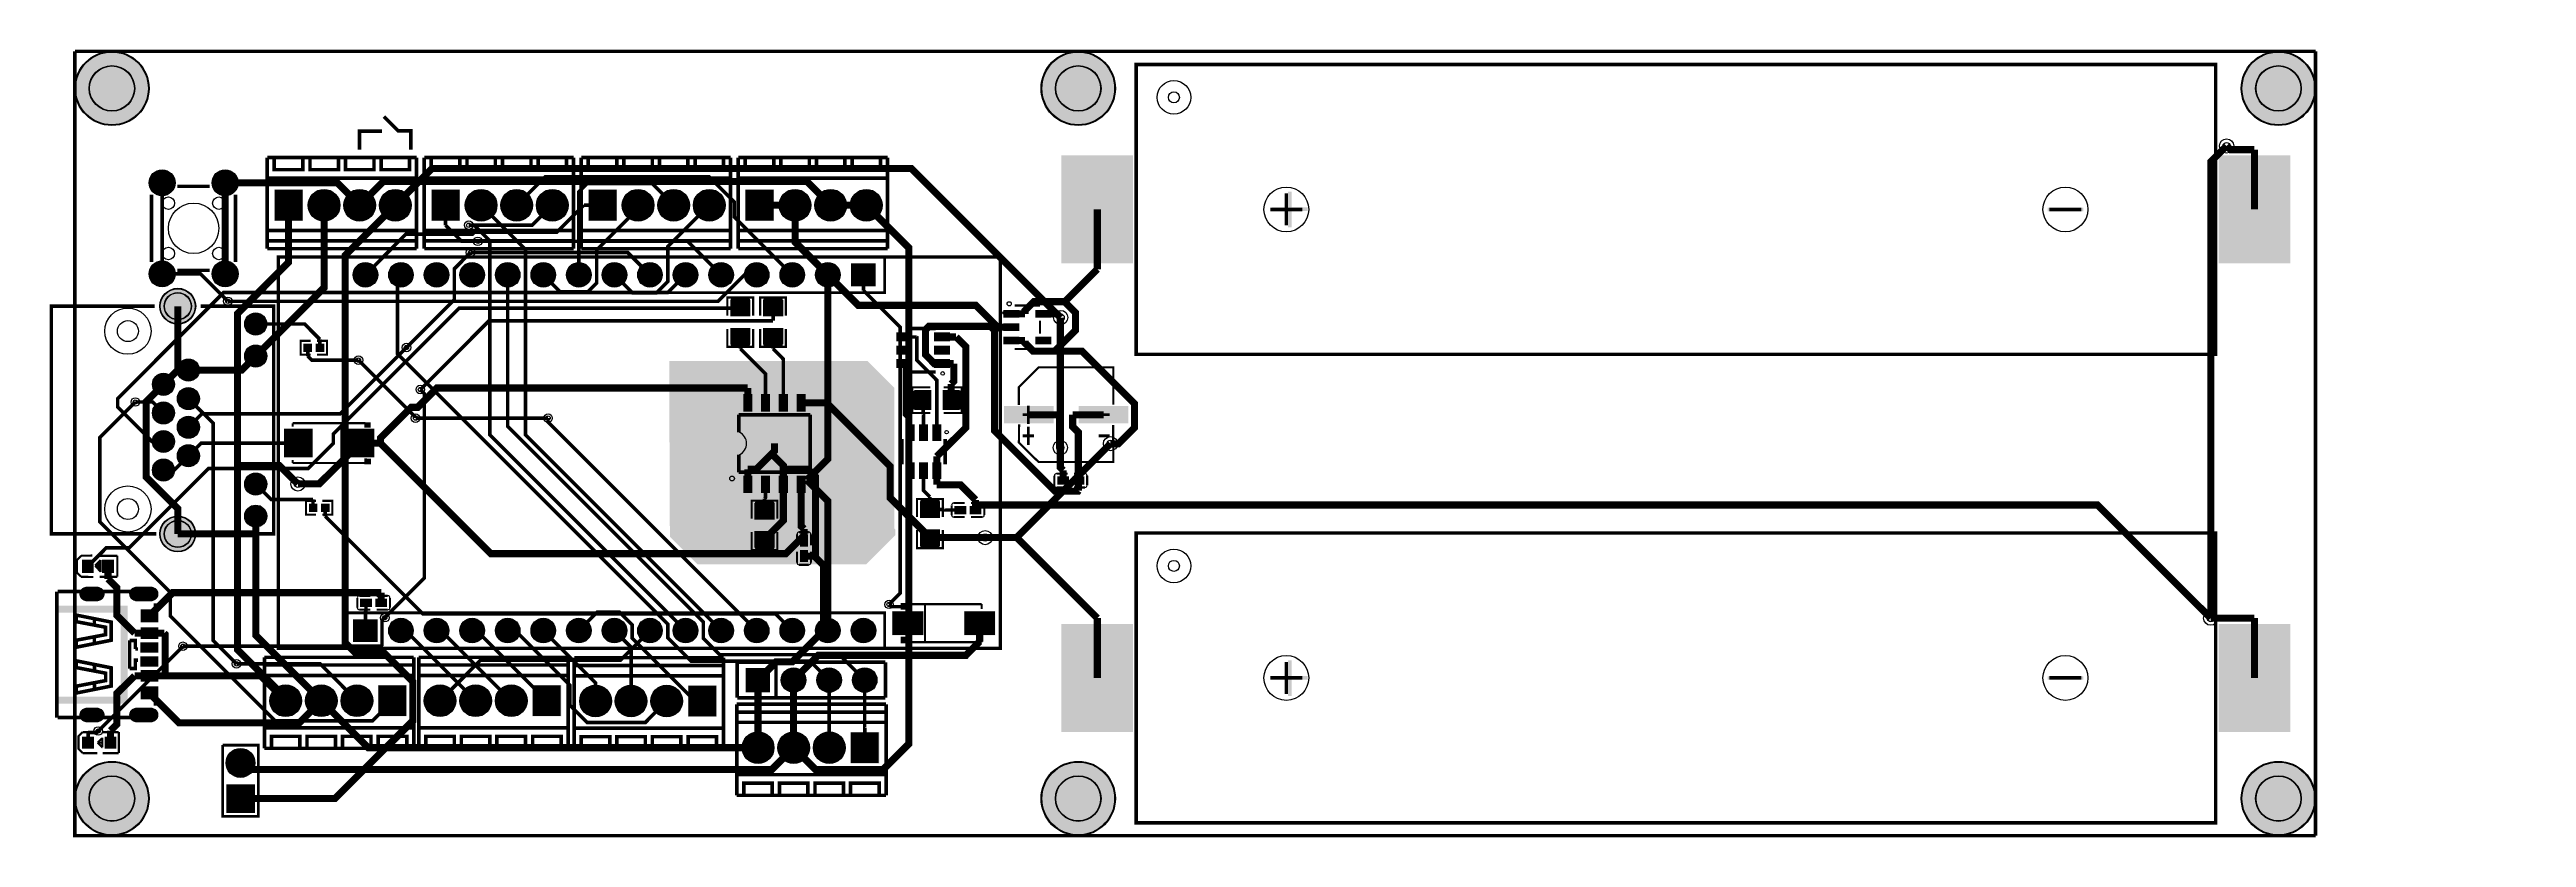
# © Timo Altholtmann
# Model space of a CAD drawing. Header units: millimetres. Extents: x -3 to 174, y 0 to 56.
import ezdxf

# ---------------------------------------------------------------- set-up
doc = ezdxf.new("R2010")
doc.units = ezdxf.units.MM
for name, color, linetype, true_color in [('BoardOutLine', 7, 'Continuous', 0xff00ff), ('BottomLayer', 7, 'Continuous', 0x0000ff), ('BottomSolderMaskLayer', 7, 'Continuous', 0xaa00ff), ('Document', 7, 'Continuous', 0xffffff), ('Hole', 7, 'Continuous', 0x222222), ('Multi-Layer', 7, 'Continuous', 0xc0c0c0), ('TopLayer', 7, 'Continuous', 0xff0000), ('TopPasteMaskLayer', 7, 'Continuous', 0x808080), ('TopSilkLayer', 7, 'Continuous', 0xffcc00), ('TopSolderMaskLayer', 7, 'Continuous', 0x800080)]:
    doc.layers.add(name, color=color, linetype=linetype, true_color=true_color)

msp = doc.modelspace()

# ---------------------------------------------------------------- hatches: boundary and pattern name
at = {"layer": 'BottomLayer'}
msp.add_hatch(color=256, dxfattribs=at).paths.add_polyline_path([(41.63, 34.24), (55.78, 34.24), (57.71, 32.31), (57.71, 22.28), (57.79, 22.2), (57.79, 21.82), (55.68, 19.71), (43.66, 19.71), (41.68, 21.69)])
at = {"layer": 'BottomSolderMaskLayer'}
for points in [[(-0.81, 53.7, 1), (4.49, 53.7, 1)], [(68.19, 53.7, 1), (73.49, 53.7, 1)], [(153.89, 53.7, 1), (159.19, 53.7, 1)], [(4.5, 46.96, 1), (6.35, 46.96, 1)], [(9, 46.96, 1), (10.85, 46.96, 1)], [(13.43, 46.49), (15.48, 46.49), (15.48, 44.24), (13.43, 44.24)], [(15.87, 45.36, 1), (18.12, 45.36, 1)], [(18.41, 45.36, 1), (20.66, 45.36, 1)], [(20.95, 45.36, 1), (23.2, 45.36, 1)], [(24.64, 46.49), (26.69, 46.49), (26.69, 44.24), (24.64, 44.24)], [(27.08, 45.36, 1), (29.33, 45.36, 1)], [(29.62, 45.36, 1), (31.87, 45.36, 1)], [(32.16, 45.36, 1), (34.41, 45.36, 1)], [(35.85, 46.49), (37.9, 46.49), (37.9, 44.24), (35.85, 44.24)], [(38.29, 45.36, 1), (40.54, 45.36, 1)], [(40.83, 45.36, 1), (43.08, 45.36, 1)], [(43.37, 45.36, 1), (45.62, 45.36, 1)], [(47.06, 46.49), (49.11, 46.49), (49.11, 44.24), (47.06, 44.24)], [(49.5, 45.36, 1), (51.75, 45.36, 1)], [(52.04, 45.36, 1), (54.29, 45.36, 1)], [(54.58, 45.36, 1), (56.83, 45.36, 1)], [(4.5, 40.46, 1), (6.35, 40.46, 1)], [(9, 40.46, 1), (10.85, 40.46, 1)], [(19.06, 40.39, 1), (20.81, 40.39, 1)], [(21.6, 40.39, 1), (23.35, 40.39, 1)], [(24.14, 40.39, 1), (25.89, 40.39, 1)], [(26.68, 40.39, 1), (28.43, 40.39, 1)], [(29.22, 40.39, 1), (30.97, 40.39, 1)], [(31.76, 40.39, 1), (33.51, 40.39, 1)], [(34.3, 40.39, 1), (36.05, 40.39, 1)], [(36.84, 40.39, 1), (38.59, 40.39, 1)], [(39.38, 40.39, 1), (41.13, 40.39, 1)], [(41.92, 40.39, 1), (43.67, 40.39, 1)], [(44.46, 40.39, 1), (46.21, 40.39, 1)], [(47, 40.39, 1), (48.75, 40.39, 1)], [(49.54, 40.39, 1), (51.29, 40.39, 1)], [(52.08, 40.39, 1), (53.83, 40.39, 1)], [(56.37, 39.58), (54.62, 39.58), (54.62, 41.2), (56.37, 41.2)], [(5.26, 38.15, 1), (7.81, 38.15, 1)], [(11.32, 36.88, 1), (12.9, 36.88, 1)], [(11.32, 34.59, 1), (12.9, 34.59, 1)], [(6.51, 33.59, 1), (8.09, 33.59, 1)], [(4.73, 32.57, 1), (6.31, 32.57, 1)], [(6.51, 31.55, 1), (8.09, 31.55, 1)], [(4.73, 30.53, 1), (6.31, 30.53, 1)], [(6.51, 29.51, 1), (8.09, 29.51, 1)], [(4.73, 28.49, 1), (6.31, 28.49, 1)], [(4.73, 26.45, 1), (6.31, 26.45, 1)], [(6.51, 27.47, 1), (8.09, 27.47, 1)], [(11.32, 25.45, 1), (12.9, 25.45, 1)], [(5.26, 21.89, 1), (7.81, 21.89, 1)], [(11.32, 23.16, 1), (12.9, 23.16, 1)], [(0.83, 18.13, -0.785398), (0.83, 17.08), (-0.01, 17.08, -0.785398), (-0.01, 18.13)], [(4.69, 18.13, -0.785398), (4.69, 17.08), (3.54, 17.08, -0.785398), (3.54, 18.13)], [(19.06, 15.8), (20.81, 15.8), (20.81, 14.18), (19.06, 14.18)], [(21.6, 14.99, 1), (23.35, 14.99, 1)], [(24.14, 14.99, 1), (25.89, 14.99, 1)], [(26.68, 14.99, 1), (28.43, 14.99, 1)], [(29.22, 14.99, 1), (30.97, 14.99, 1)], [(31.76, 14.99, 1), (33.51, 14.99, 1)], [(34.3, 14.99, 1), (36.05, 14.99, 1)], [(36.84, 14.99, 1), (38.59, 14.99, 1)], [(39.38, 14.99, 1), (41.13, 14.99, 1)], [(41.92, 14.99, 1), (43.67, 14.99, 1)], [(44.46, 14.99, 1), (46.21, 14.99, 1)], [(47, 14.99, 1), (48.75, 14.99, 1)], [(49.54, 14.99, 1), (51.29, 14.99, 1)], [(52.08, 14.99, 1), (53.83, 14.99, 1)], [(54.62, 14.99, 1), (56.37, 14.99, 1)], [(13.12, 9.98, 1), (15.37, 9.98, 1)], [(15.66, 9.98, 1), (17.91, 9.98, 1)], [(18.2, 9.98, 1), (20.45, 9.98, 1)], [(22.89, 8.86), (20.84, 8.86), (20.84, 11.11), (22.89, 11.11)], [(24.15, 9.98, 1), (26.4, 9.98, 1)], [(26.69, 9.98, 1), (28.94, 9.98, 1)], [(29.23, 9.98, 1), (31.48, 9.98, 1)], [(33.92, 8.86), (31.87, 8.86), (31.87, 11.11), (33.92, 11.11)], [(35.25, 9.96, 1), (37.5, 9.96, 1)], [(37.79, 9.96, 1), (40.04, 9.96, 1)], [(40.33, 9.96, 1), (42.58, 9.96, 1)], [(45.02, 8.83), (42.97, 8.83), (42.97, 11.08), (45.02, 11.08)], [(47.09, 12.33), (48.84, 12.33), (48.84, 10.58), (47.09, 10.58)], [(49.63, 11.46, 1), (51.38, 11.46, 1)], [(52.17, 11.46, 1), (53.92, 11.46, 1)], [(54.71, 11.46, 1), (56.46, 11.46, 1)], [(0.83, 9.49, -0.785398), (0.83, 8.44), (-0.01, 8.44, -0.785398), (-0.01, 9.49)], [(4.69, 9.49, -0.785398), (4.69, 8.44), (3.54, 8.44, -0.785398), (3.54, 9.49)], [(46.86, 6.63, 1), (49.11, 6.63, 1)], [(49.4, 6.63, 1), (51.65, 6.63, 1)], [(51.94, 6.63, 1), (54.19, 6.63, 1)], [(56.63, 5.5), (54.58, 5.5), (54.58, 7.75), (56.63, 7.75)], [(-0.81, 3, 1), (4.49, 3, 1)], [(10, 5.54, 1), (12.05, 5.54, 1)], [(68.19, 3, 1), (73.49, 3, 1)], [(153.89, 3, 1), (159.19, 3, 1)], [(10, 1.97), (10, 4.02), (12.05, 4.02), (12.05, 1.97)]]:
    msp.add_hatch(color=256, dxfattribs=at).paths.add_polyline_path(points)
at = {"layer": 'Document'}
for points in [[(86.09, 46.32), (85.83, 46.32), (85.83, 43.78), (86.09, 43.78)], [(84.68, 45.2), (84.68, 44.94), (87.22, 44.94), (87.22, 45.2)], [(140.07, 45.19), (140.07, 44.93), (142.61, 44.93), (142.61, 45.19)], [(66.88, 30.5), (66.88, 30.31), (67.67, 30.31), (67.67, 30.5)], [(67.17, 31.06), (67.17, 29.74), (67.37, 29.74), (67.37, 31.06)], [(73.08, 30.5), (73.08, 30.31), (72.29, 30.31), (72.29, 30.5)], [(15.06, 28.46), (15.06, 28.26), (15.87, 28.26), (15.87, 28.46)], [(15.33, 29.05), (15.33, 27.7), (15.54, 27.7), (15.54, 29.05)], [(19.67, 28.47), (19.67, 28.27), (18.86, 28.27), (18.86, 28.47)], [(0.44, 19.48), (-0.16, 19.48), (-0.16, 19.63), (0.44, 19.63)], [(1.85, 19.51), (1.25, 19.51), (1.25, 19.66), (1.85, 19.66)], [(1.61, 19.88), (1.61, 19.28), (1.46, 19.28), (1.46, 19.88)], [(-2.04, 16.78), (2.96, 16.78), (2.96, 9.78), (-2.04, 9.78), (-2.04, 10.28), (2.46, 10.28), (2.46, 16.28), (-2.04, 16.28)], [(63.38, 14.88), (63.38, 16.16), (63.19, 16.16), (63.19, 14.88)], [(58.81, 15.42), (58.81, 15.62), (59.58, 15.62), (59.58, 15.42)], [(63.67, 15.42), (63.67, 15.62), (62.9, 15.62), (62.9, 15.42)], [(86.09, 12.87), (85.83, 12.87), (85.83, 10.33), (86.09, 10.33)], [(84.68, 11.75), (84.68, 11.49), (87.22, 11.49), (87.22, 11.75)], [(140.07, 11.73), (140.07, 11.48), (142.61, 11.48), (142.61, 11.73)], [(1.67, 6.72), (1.67, 7.26), (1.8, 7.26), (1.8, 6.72)], [(-0.13, 7.05), (0.41, 7.05), (0.41, 6.92), (-0.13, 6.92)], [(1.47, 7.05), (2.01, 7.05), (2.01, 6.92), (1.47, 6.92)]]:
    msp.add_hatch(color=256, dxfattribs=at).paths.add_polyline_path(points)
at = {"layer": 'Multi-Layer'}
for points in [[(4.52, 46.96, 1), (6.32, 46.96, 1)], [(9.02, 46.96, 1), (10.82, 46.96, 1)], [(13.45, 46.46), (15.45, 46.46), (15.45, 44.26), (13.45, 44.26)], [(15.89, 45.36, 1), (18.09, 45.36, 1)], [(18.43, 45.36, 1), (20.63, 45.36, 1)], [(20.97, 45.36, 1), (23.17, 45.36, 1)], [(24.66, 46.46), (26.66, 46.46), (26.66, 44.26), (24.66, 44.26)], [(27.1, 45.36, 1), (29.3, 45.36, 1)], [(29.64, 45.36, 1), (31.84, 45.36, 1)], [(32.18, 45.36, 1), (34.38, 45.36, 1)], [(35.87, 46.46), (37.87, 46.46), (37.87, 44.26), (35.87, 44.26)], [(38.31, 45.36, 1), (40.51, 45.36, 1)], [(40.85, 45.36, 1), (43.05, 45.36, 1)], [(43.39, 45.36, 1), (45.59, 45.36, 1)], [(47.08, 46.46), (49.08, 46.46), (49.08, 44.26), (47.08, 44.26)], [(49.52, 45.36, 1), (51.72, 45.36, 1)], [(52.06, 45.36, 1), (54.26, 45.36, 1)], [(54.6, 45.36, 1), (56.8, 45.36, 1)], [(4.52, 40.46, 1), (6.32, 40.46, 1)], [(9.02, 40.46, 1), (10.82, 40.46, 1)], [(19.09, 40.39, 1), (20.79, 40.39, 1)], [(21.63, 40.39, 1), (23.33, 40.39, 1)], [(24.17, 40.39, 1), (25.87, 40.39, 1)], [(26.71, 40.39, 1), (28.41, 40.39, 1)], [(29.25, 40.39, 1), (30.95, 40.39, 1)], [(31.79, 40.39, 1), (33.49, 40.39, 1)], [(34.33, 40.39, 1), (36.03, 40.39, 1)], [(36.87, 40.39, 1), (38.57, 40.39, 1)], [(39.41, 40.39, 1), (41.11, 40.39, 1)], [(41.95, 40.39, 1), (43.65, 40.39, 1)], [(44.49, 40.39, 1), (46.19, 40.39, 1)], [(47.03, 40.39, 1), (48.73, 40.39, 1)], [(49.57, 40.39, 1), (51.27, 40.39, 1)], [(52.11, 40.39, 1), (53.81, 40.39, 1)], [(56.35, 39.6), (54.65, 39.6), (54.65, 41.18), (56.35, 41.18)], [(5.29, 38.15, 1), (7.79, 38.15, 1)], [(11.35, 36.88, 1), (12.87, 36.88, 1)], [(6.54, 33.59, 1), (8.06, 33.59, 1)], [(11.35, 34.59, 1), (12.87, 34.59, 1)], [(4.76, 32.57, 1), (6.28, 32.57, 1)], [(6.54, 31.55, 1), (8.06, 31.55, 1)], [(4.76, 30.53, 1), (6.28, 30.53, 1)], [(6.54, 29.51, 1), (8.06, 29.51, 1)], [(4.76, 28.49, 1), (6.28, 28.49, 1)], [(4.76, 26.45, 1), (6.28, 26.45, 1)], [(6.54, 27.47, 1), (8.06, 27.47, 1)], [(11.35, 25.45, 1), (12.87, 25.45, 1)], [(5.29, 21.89, 1), (7.79, 21.89, 1)], [(11.35, 23.16, 1), (12.87, 23.16, 1)], [(0.81, 18.1, -0.785398), (0.81, 17.1), (0.01, 17.1, -0.785398), (0.01, 18.1)], [(4.66, 18.1, -0.785398), (4.66, 17.1), (3.56, 17.1, -0.785398), (3.56, 18.1)], [(19.09, 15.78), (20.79, 15.78), (20.79, 14.2), (19.09, 14.2)], [(21.63, 14.99, 1), (23.33, 14.99, 1)], [(24.17, 14.99, 1), (25.87, 14.99, 1)], [(26.71, 14.99, 1), (28.41, 14.99, 1)], [(29.25, 14.99, 1), (30.95, 14.99, 1)], [(31.79, 14.99, 1), (33.49, 14.99, 1)], [(34.33, 14.99, 1), (36.03, 14.99, 1)], [(36.87, 14.99, 1), (38.57, 14.99, 1)], [(39.41, 14.99, 1), (41.11, 14.99, 1)], [(41.95, 14.99, 1), (43.65, 14.99, 1)], [(44.49, 14.99, 1), (46.19, 14.99, 1)], [(47.03, 14.99, 1), (48.73, 14.99, 1)], [(49.57, 14.99, 1), (51.27, 14.99, 1)], [(52.11, 14.99, 1), (53.81, 14.99, 1)], [(54.65, 14.99, 1), (56.35, 14.99, 1)], [(13.15, 9.98, 1), (15.35, 9.98, 1)], [(15.69, 9.98, 1), (17.89, 9.98, 1)], [(18.23, 9.98, 1), (20.43, 9.98, 1)], [(22.87, 8.88), (20.87, 8.88), (20.87, 11.08), (22.87, 11.08)], [(24.17, 9.98, 1), (26.37, 9.98, 1)], [(26.71, 9.98, 1), (28.91, 9.98, 1)], [(29.25, 9.98, 1), (31.45, 9.98, 1)], [(33.89, 8.88), (31.89, 8.88), (31.89, 11.08), (33.89, 11.08)], [(35.27, 9.96, 1), (37.47, 9.96, 1)], [(37.81, 9.96, 1), (40.01, 9.96, 1)], [(40.35, 9.96, 1), (42.55, 9.96, 1)], [(44.99, 8.86), (42.99, 8.86), (42.99, 11.06), (44.99, 11.06)], [(47.12, 12.31), (48.82, 12.31), (48.82, 10.61), (47.12, 10.61)], [(49.66, 11.46, 1), (51.36, 11.46, 1)], [(52.2, 11.46, 1), (53.9, 11.46, 1)], [(54.74, 11.46, 1), (56.44, 11.46, 1)], [(0.81, 9.46, -0.785398), (0.81, 8.46), (0.01, 8.46, -0.785398), (0.01, 9.46)], [(4.66, 9.46, -0.785398), (4.66, 8.46), (3.56, 8.46, -0.785398), (3.56, 9.46)], [(46.88, 6.63, 1), (49.08, 6.63, 1)], [(49.42, 6.63, 1), (51.62, 6.63, 1)], [(51.96, 6.63, 1), (54.16, 6.63, 1)], [(56.6, 5.53), (54.6, 5.53), (54.6, 7.73), (56.6, 7.73)], [(10.02, 5.54, 1), (12.02, 5.54, 1)], [(10.02, 2), (10.02, 4), (12.02, 4), (12.02, 2)]]:
    msp.add_hatch(color=256, dxfattribs=at).paths.add_polyline_path(points)
at = {"layer": 'TopLayer'}
for points in [[(69.66, 41.25), (69.66, 48.87), (74.74, 48.87), (74.74, 41.25)], [(152.29, 41.25), (152.29, 48.87), (157.37, 48.87), (157.37, 41.25)], [(46.02, 37.44), (47.4, 37.44), (47.4, 38.57), (46.02, 38.57)], [(48.36, 37.44), (49.74, 37.44), (49.74, 38.57), (48.36, 38.57)], [(66.58, 37.87), (66.58, 37.34), (65.54, 37.34), (65.54, 37.87)], [(68.88, 37.87), (68.88, 37.34), (67.83, 37.34), (67.83, 37.87)], [(16.11, 34.91), (16.11, 35.45), (15.54, 35.45), (15.54, 34.91)], [(16.41, 34.91), (16.41, 35.45), (16.97, 35.45), (16.97, 34.91)], [(46.02, 36.57), (47.4, 36.57), (47.4, 35.44), (46.02, 35.44)], [(48.36, 36.57), (49.74, 36.57), (49.74, 35.44), (48.36, 35.44)], [(57.87, 36.25), (58.97, 36.25), (58.97, 35.65), (57.87, 35.65)], [(60.57, 36.25), (61.67, 36.25), (61.67, 35.65), (60.57, 35.65)], [(66.58, 36.92), (66.58, 36.39), (65.54, 36.39), (65.54, 36.92)], [(66.58, 35.97), (66.58, 35.44), (65.54, 35.44), (65.54, 35.97)], [(68.88, 35.97), (68.88, 35.44), (67.83, 35.44), (67.83, 35.97)], [(57.87, 35.3), (58.97, 35.3), (58.97, 34.7), (57.87, 34.7)], [(57.87, 34.35), (58.97, 34.35), (58.97, 33.75), (57.87, 33.75)], [(60.57, 35.3), (61.67, 35.3), (61.67, 34.7), (60.57, 34.7)], [(60.57, 34.35), (61.67, 34.35), (61.67, 33.75), (60.57, 33.75)], [(46.94, 31.85), (47.54, 31.85), (47.54, 30.65), (46.94, 30.65)], [(48.21, 31.85), (48.81, 31.85), (48.81, 30.65), (48.21, 30.65)], [(49.48, 31.85), (50.08, 31.85), (50.08, 30.65), (49.48, 30.65)], [(50.75, 31.85), (51.35, 31.85), (51.35, 30.65), (50.75, 30.65)], [(60.32, 32.13), (60.32, 30.76), (59.19, 30.76), (59.19, 32.13)], [(61.19, 32.13), (61.19, 30.76), (62.32, 30.76), (62.32, 32.13)], [(44.82, 30.26), (53.07, 30.26), (53.07, 26.3), (53.05, 26.28), (44.87, 26.28), (44.84, 26.3)], [(65.56, 31), (69.06, 31), (69.06, 29.8), (65.56, 29.8)], [(70.9, 31), (74.4, 31), (74.4, 29.8), (70.9, 29.8)], [(14.15, 29.37), (16.15, 29.37), (16.15, 27.37), (14.15, 27.37)], [(18.55, 29.37), (20.55, 29.37), (20.55, 27.37), (18.55, 27.37)], [(50.8, 27.15), (47.5, 27.15), (47.5, 29.55), (50.8, 29.55)], [(58.54, 28.56), (58.54, 29.66), (59.14, 29.66), (59.14, 28.56)], [(59.49, 28.56), (59.49, 29.66), (60.09, 29.66), (60.09, 28.56)], [(60.44, 28.56), (60.44, 29.66), (61.04, 29.66), (61.04, 28.56)], [(58.54, 25.86), (58.54, 26.96), (59.14, 26.96), (59.14, 25.86)], [(59.49, 25.86), (59.49, 26.96), (60.09, 26.96), (60.09, 25.86)], [(60.44, 25.86), (60.44, 26.96), (61.04, 26.96), (61.04, 25.86)], [(46.94, 26.04), (47.54, 26.04), (47.54, 24.84), (46.94, 24.84)], [(48.21, 26.04), (48.81, 26.04), (48.81, 24.84), (48.21, 24.84)], [(49.48, 26.04), (50.08, 26.04), (50.08, 24.84), (49.48, 24.84)], [(50.75, 26.04), (51.35, 26.04), (51.35, 24.84), (50.75, 24.84)], [(70.16, 25.97), (70.16, 25.43), (69.37, 25.43), (69.37, 25.97)], [(70.46, 25.97), (70.46, 25.43), (71.25, 25.43), (71.25, 25.97)], [(16.49, 23.48), (16.49, 24.02), (15.92, 24.02), (15.92, 23.48)], [(16.79, 23.48), (16.79, 24.02), (17.35, 24.02), (17.35, 23.48)], [(49.13, 22.94), (47.75, 22.94), (47.75, 24.07), (49.13, 24.07)], [(59.56, 23.07), (60.94, 23.07), (60.94, 24.2), (59.56, 24.2)], [(62.82, 23.33), (62.82, 23.87), (62.03, 23.87), (62.03, 23.33)], [(63.12, 23.33), (63.12, 23.87), (63.91, 23.87), (63.91, 23.33)], [(49.13, 22.07), (47.75, 22.07), (47.75, 20.94), (49.13, 20.94)], [(50.99, 21), (51.53, 21), (51.53, 21.79), (50.99, 21.79)], [(59.56, 22.2), (60.94, 22.2), (60.94, 21.07), (59.56, 21.07)], [(0.52, 19.13), (-0.28, 19.13), (-0.28, 20.03), (0.52, 20.03)], [(1.96, 19.13), (1.16, 19.13), (1.16, 20.03), (1.96, 20.03)], [(50.99, 20.7), (51.53, 20.7), (51.53, 19.91), (50.99, 19.91)], [(5.11, 16.48), (5.11, 15.58), (3.91, 15.58), (3.91, 16.48)], [(20.38, 16.7), (20.38, 17.24), (19.59, 17.24), (19.59, 16.7)], [(20.68, 16.7), (20.68, 17.24), (21.47, 17.24), (21.47, 16.7)], [(57.57, 16.37), (59.77, 16.37), (59.77, 14.67), (57.57, 14.67)], [(62.7, 16.37), (64.9, 16.37), (64.9, 14.67), (62.7, 14.67)], [(5.11, 15.2), (5.11, 14.4), (3.91, 14.4), (3.91, 15.2)], [(69.66, 7.8), (69.66, 15.42), (74.74, 15.42), (74.74, 7.8)], [(152.29, 7.8), (152.29, 15.42), (157.37, 15.42), (157.37, 7.8)], [(5.11, 14.13), (5.11, 13.43), (3.91, 13.43), (3.91, 14.13)], [(5.11, 13.13), (5.11, 12.43), (3.91, 12.43), (3.91, 13.13)], [(5.11, 12.16), (5.11, 11.36), (3.91, 11.36), (3.91, 12.16)], [(5.11, 10.98), (5.11, 10.08), (3.91, 10.08), (3.91, 10.98)], [(-0.26, 6.58), (-0.26, 7.38), (0.54, 7.38), (0.54, 6.58)], [(1.34, 6.59), (1.34, 7.39), (2.14, 7.39), (2.14, 6.59)]]:
    msp.add_hatch(color=256, dxfattribs=at).paths.add_polyline_path(points)
at = {"layer": 'TopPasteMaskLayer'}
for points in [[(69.66, 41.25), (69.66, 48.87), (74.74, 48.87), (74.74, 41.25)], [(152.29, 41.25), (152.29, 48.87), (157.37, 48.87), (157.37, 41.25)], [(46.07, 38.71), (47.35, 38.71), (47.4, 38.66), (47.4, 37.51), (47.35, 37.46), (46.94, 37.45), (46.94, 37.9), (46.49, 37.9), (46.49, 37.46), (46.07, 37.46), (46.02, 37.51), (46.02, 38.66)], [(48.41, 38.71), (49.69, 38.71), (49.74, 38.66), (49.74, 37.51), (49.69, 37.46), (49.28, 37.45), (49.28, 37.9), (48.83, 37.9), (48.83, 37.46), (48.41, 37.46), (48.36, 37.51), (48.36, 38.66)], [(66.58, 37.87), (66.58, 37.34), (65.54, 37.34), (65.54, 37.87)], [(68.88, 37.87), (68.88, 37.34), (67.83, 37.34), (67.83, 37.87)], [(16.12, 34.95), (16.12, 35.41), (16.08, 35.45), (15.58, 35.45), (15.54, 35.41), (15.54, 34.95), (15.58, 34.91), (16.08, 34.91)], [(16.39, 34.95), (16.39, 35.41), (16.43, 35.45), (16.93, 35.45), (16.97, 35.41), (16.97, 34.95), (16.93, 34.91), (16.43, 34.91)], [(46.07, 36.56), (46.49, 36.56), (46.49, 36.11), (46.94, 36.11), (46.94, 36.55), (47.35, 36.56), (47.4, 36.51), (47.4, 35.36), (47.35, 35.31), (46.07, 35.31), (46.02, 35.36), (46.02, 36.51)], [(48.41, 36.56), (48.83, 36.56), (48.83, 36.11), (49.28, 36.11), (49.28, 36.55), (49.69, 36.56), (49.74, 36.51), (49.74, 35.36), (49.69, 35.31), (48.41, 35.31), (48.36, 35.36), (48.36, 36.51)], [(57.87, 36.25), (58.97, 36.25), (58.97, 35.65), (57.87, 35.65)], [(60.57, 36.25), (61.67, 36.25), (61.67, 35.65), (60.57, 35.65)], [(66.58, 36.92), (66.58, 36.39), (65.54, 36.39), (65.54, 36.92)], [(66.58, 35.97), (66.58, 35.44), (65.54, 35.44), (65.54, 35.97)], [(68.88, 35.97), (68.88, 35.44), (67.83, 35.44), (67.83, 35.97)], [(57.87, 35.3), (58.97, 35.3), (58.97, 34.7), (57.87, 34.7)], [(57.87, 34.35), (58.97, 34.35), (58.97, 33.75), (57.87, 33.75)], [(60.57, 35.3), (61.67, 35.3), (61.67, 34.7), (60.57, 34.7)], [(60.57, 34.35), (61.67, 34.35), (61.67, 33.75), (60.57, 33.75)], [(46.94, 31.85), (47.54, 31.85), (47.54, 30.65), (46.94, 30.65)], [(48.21, 31.85), (48.81, 31.85), (48.81, 30.65), (48.21, 30.65)], [(49.48, 31.85), (50.08, 31.85), (50.08, 30.65), (49.48, 30.65)], [(50.75, 31.85), (51.35, 31.85), (51.35, 30.65), (50.75, 30.65)], [(60.31, 32.09), (60.31, 31.67), (59.86, 31.67), (59.86, 31.22), (60.3, 31.22), (60.31, 30.81), (60.26, 30.76), (59.11, 30.76), (59.06, 30.81), (59.06, 32.09), (59.11, 32.14), (60.26, 32.14)], [(62.46, 32.09), (62.46, 30.81), (62.41, 30.76), (61.26, 30.76), (61.21, 30.81), (61.2, 31.22), (61.65, 31.22), (61.65, 31.67), (61.21, 31.67), (61.21, 32.09), (61.26, 32.14), (62.41, 32.14)], [(65.56, 31), (69.06, 31), (69.06, 29.8), (65.56, 29.8)], [(70.9, 31), (74.4, 31), (74.4, 29.8), (70.9, 29.8)], [(14.15, 29.37), (16.15, 29.37), (16.15, 27.37), (14.15, 27.37)], [(18.55, 29.37), (20.55, 29.37), (20.55, 27.37), (18.55, 27.37)], [(50.8, 27.15), (47.5, 27.15), (47.5, 29.55), (50.8, 29.55)], [(58.54, 28.56), (58.54, 29.66), (59.14, 29.66), (59.14, 28.56)], [(59.49, 28.56), (59.49, 29.66), (60.09, 29.66), (60.09, 28.56)], [(60.44, 28.56), (60.44, 29.66), (61.04, 29.66), (61.04, 28.56)], [(58.54, 25.86), (58.54, 26.96), (59.14, 26.96), (59.14, 25.86)], [(59.49, 25.86), (59.49, 26.96), (60.09, 26.96), (60.09, 25.86)], [(60.44, 25.86), (60.44, 26.96), (61.04, 26.96), (61.04, 25.86)], [(46.94, 26.04), (47.54, 26.04), (47.54, 24.84), (46.94, 24.84)], [(48.21, 26.04), (48.81, 26.04), (48.81, 24.84), (48.21, 24.84)], [(49.48, 26.04), (50.08, 26.04), (50.08, 24.84), (49.48, 24.84)], [(50.75, 26.04), (51.35, 26.04), (51.35, 24.84), (50.75, 24.84)], [(69.53, 25.48), (69.53, 25.93), (69.58, 25.98), (70.06, 25.98), (70.13, 25.93), (70.13, 25.48), (70.06, 25.43), (69.58, 25.43)], [(70.49, 25.48), (70.49, 25.93), (70.56, 25.98), (71.04, 25.98), (71.09, 25.93), (71.09, 25.48), (71.04, 25.43), (70.56, 25.43)], [(16.5, 23.52), (16.5, 23.98), (16.46, 24.02), (15.96, 24.02), (15.92, 23.98), (15.92, 23.52), (15.96, 23.48), (16.46, 23.48)], [(16.77, 23.52), (16.77, 23.98), (16.81, 24.02), (17.31, 24.02), (17.35, 23.98), (17.35, 23.52), (17.31, 23.48), (16.81, 23.48)], [(49.08, 22.95), (48.66, 22.95), (48.66, 23.4), (48.21, 23.4), (48.21, 22.96), (47.8, 22.95), (47.75, 23), (47.75, 24.15), (47.8, 24.2), (49.08, 24.2), (49.13, 24.15), (49.13, 23)], [(59.61, 24.33), (60.89, 24.33), (60.94, 24.28), (60.94, 23.13), (60.89, 23.08), (60.48, 23.08), (60.48, 23.53), (60.03, 23.53), (60.03, 23.09), (59.61, 23.08), (59.56, 23.13), (59.56, 24.28)], [(62.79, 23.82), (62.79, 23.37), (62.72, 23.32), (62.24, 23.32), (62.19, 23.37), (62.19, 23.82), (62.24, 23.87), (62.72, 23.87)], [(63.75, 23.82), (63.75, 23.37), (63.7, 23.32), (63.22, 23.32), (63.15, 23.37), (63.15, 23.82), (63.22, 23.87), (63.7, 23.87)], [(49.08, 20.8), (47.8, 20.8), (47.75, 20.85), (47.75, 22), (47.8, 22.05), (48.21, 22.06), (48.21, 21.61), (48.66, 21.61), (48.66, 22.05), (49.08, 22.05), (49.13, 22), (49.13, 20.85)], [(51.48, 21.03), (51.03, 21.03), (50.98, 21.1), (50.98, 21.58), (51.03, 21.63), (51.48, 21.63), (51.53, 21.58), (51.53, 21.1)], [(59.61, 22.18), (60.03, 22.18), (60.03, 21.74), (60.48, 21.74), (60.48, 22.18), (60.89, 22.18), (60.94, 22.13), (60.94, 20.98), (60.89, 20.93), (59.61, 20.93), (59.56, 20.98), (59.56, 22.13)], [(0.52, 19.13), (-0.28, 19.13), (-0.28, 20.03), (0.52, 20.03)], [(1.96, 19.13), (1.16, 19.13), (1.16, 20.03), (1.96, 20.03)], [(51.48, 20.07), (51.03, 20.07), (50.98, 20.12), (50.98, 20.6), (51.03, 20.67), (51.48, 20.67), (51.53, 20.6), (51.53, 20.12)], [(-0.49, 17.62), (-0.48, 17.64), (-0.48, 17.67), (-0.48, 17.69), (-0.47, 17.72), (-0.47, 17.74), (-0.46, 17.76), (-0.45, 17.79), (-0.44, 17.81), (-0.43, 17.83), (-0.42, 17.85), (-0.41, 17.88), (-0.39, 17.9), (-0.38, 17.92), (-0.36, 17.93), (-0.34, 17.95), (-0.33, 17.97), (-0.31, 17.99), (-0.29, 18), (-0.27, 18.02), (-0.25, 18.03), (-0.23, 18.04), (-0.2, 18.05), (-0.18, 18.06), (-0.16, 18.07), (-0.13, 18.08), (-0.11, 18.09), (-0.09, 18.09), (-0.06, 18.1), (-0.04, 18.1), (-0.01, 18.1), (0.01, 18.1), (0.81, 18.1), (0.84, 18.1), (0.86, 18.1), (0.89, 18.1), (0.91, 18.09), (0.94, 18.09), (0.96, 18.08), (0.98, 18.07), (1.01, 18.06), (1.03, 18.05), (1.05, 18.04), (1.07, 18.03), (1.1, 18.02), (1.12, 18), (1.14, 17.99), (1.15, 17.97), (1.17, 17.95), (1.19, 17.93), (1.2, 17.92), (1.22, 17.9), (1.23, 17.88), (1.25, 17.85), (1.26, 17.83), (1.27, 17.81), (1.28, 17.79), (1.29, 17.76), (1.3, 17.74), (1.3, 17.72), (1.31, 17.69), (1.31, 17.67), (1.31, 17.64), (1.31, 17.62), (1.31, 17.59), (1.31, 17.57), (1.31, 17.54), (1.31, 17.52), (1.3, 17.49), (1.3, 17.47), (1.29, 17.44), (1.28, 17.42), (1.27, 17.4), (1.26, 17.38), (1.25, 17.35), (1.23, 17.33), (1.22, 17.31), (1.2, 17.29), (1.19, 17.27), (1.17, 17.26), (1.15, 17.24), (1.14, 17.22), (1.12, 17.21), (1.1, 17.19), (1.07, 17.18), (1.05, 17.17), (1.03, 17.15), (1.01, 17.14), (0.98, 17.13), (0.96, 17.13), (0.94, 17.12), (0.91, 17.11), (0.89, 17.11), (0.86, 17.11), (0.84, 17.1), (0.81, 17.1), (0.01, 17.1), (-0.01, 17.1), (-0.04, 17.11), (-0.06, 17.11), (-0.09, 17.11), (-0.11, 17.12), (-0.13, 17.13), (-0.16, 17.13), (-0.18, 17.14), (-0.2, 17.15), (-0.23, 17.17), (-0.25, 17.18), (-0.27, 17.19), (-0.29, 17.21), (-0.31, 17.22), (-0.33, 17.24), (-0.34, 17.26), (-0.36, 17.27), (-0.38, 17.29), (-0.39, 17.31), (-0.41, 17.33), (-0.42, 17.35), (-0.43, 17.38), (-0.44, 17.4), (-0.45, 17.42), (-0.46, 17.44), (-0.47, 17.47), (-0.47, 17.49), (-0.48, 17.52), (-0.48, 17.54), (-0.48, 17.57), (-0.49, 17.59)], [(3.06, 17.62), (3.07, 17.64), (3.07, 17.67), (3.07, 17.69), (3.08, 17.72), (3.08, 17.74), (3.09, 17.76), (3.1, 17.79), (3.11, 17.81), (3.12, 17.83), (3.13, 17.85), (3.14, 17.88), (3.16, 17.9), (3.17, 17.92), (3.19, 17.93), (3.21, 17.95), (3.22, 17.97), (3.24, 17.99), (3.26, 18), (3.28, 18.02), (3.3, 18.03), (3.32, 18.04), (3.35, 18.05), (3.37, 18.06), (3.39, 18.07), (3.42, 18.08), (3.44, 18.09), (3.46, 18.09), (3.49, 18.1), (3.51, 18.1), (3.54, 18.1), (3.56, 18.1), (4.66, 18.1), (4.69, 18.1), (4.71, 18.1), (4.74, 18.1), (4.76, 18.09), (4.79, 18.09), (4.81, 18.08), (4.83, 18.07), (4.86, 18.06), (4.88, 18.05), (4.9, 18.04), (4.92, 18.03), (4.95, 18.02), (4.97, 18), (4.99, 17.99), (5, 17.97), (5.02, 17.95), (5.04, 17.93), (5.05, 17.92), (5.07, 17.9), (5.08, 17.88), (5.1, 17.85), (5.11, 17.83), (5.12, 17.81), (5.13, 17.79), (5.14, 17.76), (5.15, 17.74), (5.15, 17.72), (5.16, 17.69), (5.16, 17.67), (5.16, 17.64), (5.16, 17.62), (5.16, 17.59), (5.16, 17.57), (5.16, 17.54), (5.16, 17.52), (5.15, 17.49), (5.15, 17.47), (5.14, 17.44), (5.13, 17.42), (5.12, 17.4), (5.11, 17.38), (5.1, 17.35), (5.08, 17.33), (5.07, 17.31), (5.05, 17.29), (5.04, 17.27), (5.02, 17.26), (5, 17.24), (4.99, 17.22), (4.97, 17.21), (4.95, 17.19), (4.92, 17.18), (4.9, 17.17), (4.88, 17.15), (4.86, 17.14), (4.83, 17.13), (4.81, 17.13), (4.79, 17.12), (4.76, 17.11), (4.74, 17.11), (4.71, 17.11), (4.69, 17.1), (4.66, 17.1), (3.56, 17.1), (3.54, 17.1), (3.51, 17.11), (3.49, 17.11), (3.46, 17.11), (3.44, 17.12), (3.42, 17.13), (3.39, 17.13), (3.37, 17.14), (3.35, 17.15), (3.32, 17.17), (3.3, 17.18), (3.28, 17.19), (3.26, 17.21), (3.24, 17.22), (3.22, 17.24), (3.21, 17.26), (3.19, 17.27), (3.17, 17.29), (3.16, 17.31), (3.14, 17.33), (3.13, 17.35), (3.12, 17.38), (3.11, 17.4), (3.1, 17.42), (3.09, 17.44), (3.08, 17.47), (3.08, 17.49), (3.07, 17.52), (3.07, 17.54), (3.07, 17.57), (3.06, 17.59)], [(5.11, 16.48), (5.11, 15.58), (3.91, 15.58), (3.91, 16.48)], [(20.35, 17.2), (20.35, 16.75), (20.28, 16.7), (19.8, 16.7), (19.75, 16.75), (19.75, 17.2), (19.8, 17.25), (20.28, 17.25)], [(21.31, 17.2), (21.31, 16.75), (21.26, 16.7), (20.78, 16.7), (20.71, 16.75), (20.71, 17.2), (20.78, 17.25), (21.26, 17.25)], [(57.57, 16.37), (59.77, 16.37), (59.77, 14.67), (57.57, 14.67)], [(62.7, 16.37), (64.9, 16.37), (64.9, 14.67), (62.7, 14.67)], [(5.11, 15.2), (5.11, 14.4), (3.91, 14.4), (3.91, 15.2)], [(69.66, 7.8), (69.66, 15.42), (74.74, 15.42), (74.74, 7.8)], [(152.29, 7.8), (152.29, 15.42), (157.37, 15.42), (157.37, 7.8)], [(5.11, 14.13), (5.11, 13.43), (3.91, 13.43), (3.91, 14.13)], [(5.11, 13.13), (5.11, 12.43), (3.91, 12.43), (3.91, 13.13)], [(5.11, 12.16), (5.11, 11.36), (3.91, 11.36), (3.91, 12.16)], [(5.11, 10.98), (5.11, 10.08), (3.91, 10.08), (3.91, 10.98)], [(-0.49, 8.98), (-0.48, 9), (-0.48, 9.03), (-0.48, 9.05), (-0.47, 9.08), (-0.47, 9.1), (-0.46, 9.12), (-0.45, 9.15), (-0.44, 9.17), (-0.43, 9.19), (-0.42, 9.21), (-0.41, 9.24), (-0.39, 9.26), (-0.38, 9.28), (-0.36, 9.3), (-0.34, 9.31), (-0.33, 9.33), (-0.31, 9.35), (-0.29, 9.36), (-0.27, 9.38), (-0.25, 9.39), (-0.23, 9.4), (-0.2, 9.41), (-0.18, 9.42), (-0.16, 9.43), (-0.13, 9.44), (-0.11, 9.45), (-0.09, 9.45), (-0.06, 9.46), (-0.04, 9.46), (-0.01, 9.46), (0.01, 9.46), (0.81, 9.46), (0.84, 9.46), (0.86, 9.46), (0.89, 9.46), (0.91, 9.45), (0.94, 9.45), (0.96, 9.44), (0.98, 9.43), (1.01, 9.42), (1.03, 9.41), (1.05, 9.4), (1.07, 9.39), (1.1, 9.38), (1.12, 9.36), (1.14, 9.35), (1.15, 9.33), (1.17, 9.31), (1.19, 9.3), (1.2, 9.28), (1.22, 9.26), (1.23, 9.24), (1.25, 9.21), (1.26, 9.19), (1.27, 9.17), (1.28, 9.15), (1.29, 9.12), (1.3, 9.1), (1.3, 9.08), (1.31, 9.05), (1.31, 9.03), (1.31, 9), (1.31, 8.98), (1.31, 8.95), (1.31, 8.93), (1.31, 8.9), (1.31, 8.88), (1.3, 8.85), (1.3, 8.83), (1.29, 8.81), (1.28, 8.78), (1.27, 8.76), (1.26, 8.74), (1.25, 8.71), (1.23, 8.69), (1.22, 8.67), (1.2, 8.65), (1.19, 8.63), (1.17, 8.62), (1.15, 8.6), (1.14, 8.58), (1.12, 8.57), (1.1, 8.55), (1.07, 8.54), (1.05, 8.53), (1.03, 8.51), (1.01, 8.5), (0.98, 8.49), (0.96, 8.49), (0.94, 8.48), (0.91, 8.47), (0.89, 8.47), (0.86, 8.47), (0.84, 8.46), (0.81, 8.46), (0.01, 8.46), (-0.01, 8.46), (-0.04, 8.47), (-0.06, 8.47), (-0.09, 8.47), (-0.11, 8.48), (-0.13, 8.49), (-0.16, 8.49), (-0.18, 8.5), (-0.2, 8.51), (-0.23, 8.53), (-0.25, 8.54), (-0.27, 8.55), (-0.29, 8.57), (-0.31, 8.58), (-0.33, 8.6), (-0.34, 8.62), (-0.36, 8.63), (-0.38, 8.65), (-0.39, 8.67), (-0.41, 8.69), (-0.42, 8.71), (-0.43, 8.74), (-0.44, 8.76), (-0.45, 8.78), (-0.46, 8.81), (-0.47, 8.83), (-0.47, 8.85), (-0.48, 8.88), (-0.48, 8.9), (-0.48, 8.93), (-0.49, 8.95)], [(3.06, 8.98), (3.07, 9), (3.07, 9.03), (3.07, 9.05), (3.08, 9.08), (3.08, 9.1), (3.09, 9.12), (3.1, 9.15), (3.11, 9.17), (3.12, 9.19), (3.13, 9.21), (3.14, 9.24), (3.16, 9.26), (3.17, 9.28), (3.19, 9.3), (3.21, 9.31), (3.22, 9.33), (3.24, 9.35), (3.26, 9.36), (3.28, 9.38), (3.3, 9.39), (3.32, 9.4), (3.35, 9.41), (3.37, 9.42), (3.39, 9.43), (3.42, 9.44), (3.44, 9.45), (3.46, 9.45), (3.49, 9.46), (3.51, 9.46), (3.54, 9.46), (3.56, 9.46), (4.66, 9.46), (4.69, 9.46), (4.71, 9.46), (4.74, 9.46), (4.76, 9.45), (4.79, 9.45), (4.81, 9.44), (4.83, 9.43), (4.86, 9.42), (4.88, 9.41), (4.9, 9.4), (4.92, 9.39), (4.95, 9.38), (4.97, 9.36), (4.99, 9.35), (5, 9.33), (5.02, 9.31), (5.04, 9.3), (5.05, 9.28), (5.07, 9.26), (5.08, 9.24), (5.1, 9.21), (5.11, 9.19), (5.12, 9.17), (5.13, 9.15), (5.14, 9.12), (5.15, 9.1), (5.15, 9.08), (5.16, 9.05), (5.16, 9.03), (5.16, 9), (5.16, 8.98), (5.16, 8.95), (5.16, 8.93), (5.16, 8.9), (5.16, 8.88), (5.15, 8.85), (5.15, 8.83), (5.14, 8.81), (5.13, 8.78), (5.12, 8.76), (5.11, 8.74), (5.1, 8.71), (5.08, 8.69), (5.07, 8.67), (5.05, 8.65), (5.04, 8.63), (5.02, 8.62), (5, 8.6), (4.99, 8.58), (4.97, 8.57), (4.95, 8.55), (4.92, 8.54), (4.9, 8.53), (4.88, 8.51), (4.86, 8.5), (4.83, 8.49), (4.81, 8.49), (4.79, 8.48), (4.76, 8.47), (4.74, 8.47), (4.71, 8.47), (4.69, 8.46), (4.66, 8.46), (3.56, 8.46), (3.54, 8.46), (3.51, 8.47), (3.49, 8.47), (3.46, 8.47), (3.44, 8.48), (3.42, 8.49), (3.39, 8.49), (3.37, 8.5), (3.35, 8.51), (3.32, 8.53), (3.3, 8.54), (3.28, 8.55), (3.26, 8.57), (3.24, 8.58), (3.22, 8.6), (3.21, 8.62), (3.19, 8.63), (3.17, 8.65), (3.16, 8.67), (3.14, 8.69), (3.13, 8.71), (3.12, 8.74), (3.11, 8.76), (3.1, 8.78), (3.09, 8.81), (3.08, 8.83), (3.08, 8.85), (3.07, 8.88), (3.07, 8.9), (3.07, 8.93), (3.06, 8.95)], [(-0.26, 6.58), (-0.26, 7.38), (0.54, 7.38), (0.54, 6.58)], [(1.34, 6.59), (1.34, 7.39), (2.14, 7.39), (2.14, 6.59)]]:
    msp.add_hatch(color=256, dxfattribs=at).paths.add_polyline_path(points)
at = {"layer": 'TopSilkLayer'}
for points in [[(19.86, 29.47), (19.86, 29.87), (20.32, 29.87), (20.32, 29.47)], [(66.88, 28.99), (66.88, 28.79), (67.67, 28.79), (67.67, 28.99)], [(67.17, 29.55), (67.17, 28.23), (67.37, 28.23), (67.37, 29.55)], [(73.08, 28.99), (73.08, 28.79), (72.29, 28.79), (72.29, 28.99)], [(19.87, 26.87), (19.87, 27.28), (20.33, 27.27), (20.33, 26.87)], [(58.61, 16.96), (58.61, 16.48), (58.16, 16.48), (58.16, 16.96)], [(58.61, 14.08), (58.61, 14.56), (58.16, 14.56), (58.16, 14.08)]]:
    msp.add_hatch(color=256, dxfattribs=at).paths.add_polyline_path(points)
at = {"layer": 'TopSolderMaskLayer'}
for points in [[(-0.81, 53.7, 1), (4.49, 53.7, 1)], [(68.19, 53.7, 1), (73.49, 53.7, 1)], [(153.89, 53.7, 1), (159.19, 53.7, 1)], [(4.5, 46.96, 1), (6.35, 46.96, 1)], [(9, 46.96, 1), (10.85, 46.96, 1)], [(69.64, 41.21), (69.64, 48.91), (74.76, 48.91), (74.76, 41.21)], [(152.27, 41.21), (152.27, 48.91), (157.38, 48.91), (157.38, 41.21)], [(13.43, 46.49), (15.48, 46.49), (15.48, 44.24), (13.43, 44.24)], [(15.87, 45.36, 1), (18.12, 45.36, 1)], [(18.41, 45.36, 1), (20.66, 45.36, 1)], [(20.95, 45.36, 1), (23.2, 45.36, 1)], [(24.64, 46.49), (26.69, 46.49), (26.69, 44.24), (24.64, 44.24)], [(27.08, 45.36, 1), (29.33, 45.36, 1)], [(29.62, 45.36, 1), (31.87, 45.36, 1)], [(32.16, 45.36, 1), (34.41, 45.36, 1)], [(35.85, 46.49), (37.9, 46.49), (37.9, 44.24), (35.85, 44.24)], [(38.29, 45.36, 1), (40.54, 45.36, 1)], [(40.83, 45.36, 1), (43.08, 45.36, 1)], [(43.37, 45.36, 1), (45.62, 45.36, 1)], [(47.06, 46.49), (49.11, 46.49), (49.11, 44.24), (47.06, 44.24)], [(49.5, 45.36, 1), (51.75, 45.36, 1)], [(52.04, 45.36, 1), (54.29, 45.36, 1)], [(54.58, 45.36, 1), (56.83, 45.36, 1)], [(4.5, 40.46, 1), (6.35, 40.46, 1)], [(9, 40.46, 1), (10.85, 40.46, 1)], [(19.06, 40.39, 1), (20.81, 40.39, 1)], [(21.6, 40.39, 1), (23.35, 40.39, 1)], [(24.14, 40.39, 1), (25.89, 40.39, 1)], [(26.68, 40.39, 1), (28.43, 40.39, 1)], [(29.22, 40.39, 1), (30.97, 40.39, 1)], [(31.76, 40.39, 1), (33.51, 40.39, 1)], [(34.3, 40.39, 1), (36.05, 40.39, 1)], [(36.84, 40.39, 1), (38.59, 40.39, 1)], [(39.38, 40.39, 1), (41.13, 40.39, 1)], [(41.92, 40.39, 1), (43.67, 40.39, 1)], [(44.46, 40.39, 1), (46.21, 40.39, 1)], [(47, 40.39, 1), (48.75, 40.39, 1)], [(49.54, 40.39, 1), (51.29, 40.39, 1)], [(52.08, 40.39, 1), (53.83, 40.39, 1)], [(56.37, 39.58), (54.62, 39.58), (54.62, 41.2), (56.37, 41.2)], [(5.26, 38.15, 1), (7.81, 38.15, 1)], [(11.32, 36.88, 1), (12.9, 36.88, 1)], [(45.99, 37.42), (47.43, 37.42), (47.43, 38.6), (45.99, 38.6)], [(48.33, 37.42), (49.77, 37.42), (49.77, 38.6), (48.33, 38.6)], [(66.63, 37.88), (66.63, 37.32), (65.49, 37.32), (65.49, 37.88)], [(68.93, 37.88), (68.93, 37.32), (67.78, 37.32), (67.78, 37.88)], [(11.32, 34.59, 1), (12.9, 34.59, 1)], [(16.13, 34.89), (16.13, 35.48), (15.51, 35.48), (15.51, 34.89)], [(16.38, 34.89), (16.38, 35.48), (17, 35.48), (17, 34.89)], [(45.99, 36.59), (47.43, 36.59), (47.43, 35.42), (45.99, 35.42)], [(48.33, 36.59), (49.77, 36.59), (49.77, 35.42), (48.33, 35.42)], [(57.84, 36.28), (58.99, 36.28), (58.99, 35.63), (57.84, 35.63)], [(60.54, 36.28), (61.69, 36.28), (61.69, 35.63), (60.54, 35.63)], [(66.63, 36.93), (66.63, 36.37), (65.49, 36.37), (65.49, 36.93)], [(66.63, 35.98), (66.63, 35.42), (65.49, 35.42), (65.49, 35.98)], [(68.93, 35.98), (68.93, 35.42), (67.78, 35.42), (67.78, 35.98)], [(6.51, 33.59, 1), (8.09, 33.59, 1)], [(57.84, 35.33), (58.99, 35.33), (58.99, 34.68), (57.84, 34.68)], [(57.84, 34.38), (58.99, 34.38), (58.99, 33.73), (57.84, 33.73)], [(60.54, 35.33), (61.69, 35.33), (61.69, 34.68), (60.54, 34.68)], [(60.54, 34.38), (61.69, 34.38), (61.69, 33.73), (60.54, 33.73)], [(4.73, 32.57, 1), (6.31, 32.57, 1)], [(6.51, 31.55, 1), (8.09, 31.55, 1)], [(46.92, 31.88), (47.57, 31.88), (47.57, 30.63), (46.92, 30.63)], [(48.19, 31.88), (48.84, 31.88), (48.84, 30.63), (48.19, 30.63)], [(49.46, 31.88), (50.11, 31.88), (50.11, 30.63), (49.46, 30.63)], [(50.73, 31.88), (51.38, 31.88), (51.38, 30.63), (50.73, 30.63)], [(60.35, 32.16), (60.35, 30.73), (59.17, 30.73), (59.17, 32.16)], [(61.17, 32.16), (61.17, 30.73), (62.35, 30.73), (62.35, 32.16)], [(4.73, 30.53, 1), (6.31, 30.53, 1)], [(6.51, 29.51, 1), (8.09, 29.51, 1)], [(65.53, 31.03), (69.08, 31.03), (69.08, 29.78), (65.53, 29.78)], [(70.87, 31.03), (74.42, 31.03), (74.42, 29.78), (70.87, 29.78)], [(4.73, 28.49, 1), (6.31, 28.49, 1)], [(14.12, 29.4), (16.17, 29.4), (16.17, 27.35), (14.12, 27.35)], [(18.52, 29.4), (20.57, 29.4), (20.57, 27.35), (18.52, 27.35)], [(50.82, 27.12), (47.47, 27.12), (47.47, 29.57), (50.82, 29.57)], [(58.53, 28.52), (58.53, 29.71), (59.16, 29.71), (59.16, 28.52)], [(59.48, 28.52), (59.48, 29.71), (60.11, 29.71), (60.11, 28.52)], [(60.43, 28.52), (60.43, 29.71), (61.06, 29.71), (61.06, 28.52)], [(4.73, 26.45, 1), (6.31, 26.45, 1)], [(6.51, 27.47, 1), (8.09, 27.47, 1)], [(58.53, 25.82), (58.53, 27.01), (59.16, 27.01), (59.16, 25.82)], [(59.48, 25.82), (59.48, 27.01), (60.11, 27.01), (60.11, 25.82)], [(60.43, 25.82), (60.43, 27.01), (61.06, 27.01), (61.06, 25.82)], [(11.32, 25.45, 1), (12.9, 25.45, 1)], [(46.92, 26.06), (47.57, 26.06), (47.57, 24.81), (46.92, 24.81)], [(48.19, 26.06), (48.84, 26.06), (48.84, 24.81), (48.19, 24.81)], [(49.46, 26.06), (50.11, 26.06), (50.11, 24.81), (49.46, 24.81)], [(50.73, 26.06), (51.38, 26.06), (51.38, 24.81), (50.73, 24.81)], [(70.18, 26), (70.18, 25.41), (69.34, 25.41), (69.34, 26)], [(70.43, 26), (70.43, 25.41), (71.27, 25.41), (71.27, 26)], [(5.26, 21.89, 1), (7.81, 21.89, 1)], [(11.32, 23.16, 1), (12.9, 23.16, 1)], [(16.51, 23.46), (16.51, 24.05), (15.9, 24.05), (15.9, 23.46)], [(16.76, 23.46), (16.76, 24.05), (17.38, 24.05), (17.38, 23.46)], [(49.16, 22.92), (47.72, 22.92), (47.72, 24.09), (49.16, 24.09)], [(59.53, 23.04), (60.97, 23.04), (60.97, 24.22), (59.53, 24.22)], [(62.84, 23.3), (62.84, 23.89), (62, 23.89), (62, 23.3)], [(63.09, 23.3), (63.09, 23.89), (63.93, 23.89), (63.93, 23.3)], [(49.16, 22.09), (47.72, 22.09), (47.72, 20.92), (49.16, 20.92)], [(50.97, 20.97), (51.54, 20.97), (51.54, 21.83), (50.97, 21.83)], [(59.53, 22.22), (60.97, 22.22), (60.97, 21.04), (59.53, 21.04)], [(0.54, 19.11), (-0.31, 19.11), (-0.31, 20.06), (0.54, 20.06)], [(1.98, 19.11), (1.13, 19.11), (1.13, 20.06), (1.98, 20.06)], [(50.97, 20.74), (51.54, 20.74), (51.54, 19.88), (50.97, 19.88)], [(0.83, 18.13, -0.785398), (0.83, 17.08), (-0.01, 17.08, -0.785398), (-0.01, 18.13)], [(4.69, 18.13, -0.785398), (4.69, 17.08), (3.54, 17.08, -0.785398), (3.54, 18.13)], [(5.15, 16.5), (5.15, 15.57), (3.88, 15.57), (3.88, 16.5)], [(20.4, 16.68), (20.4, 17.27), (19.56, 17.27), (19.56, 16.68)], [(20.65, 16.68), (20.65, 17.27), (21.49, 17.27), (21.49, 16.68)], [(57.55, 16.39), (59.8, 16.39), (59.8, 14.64), (57.55, 14.64)], [(62.68, 16.39), (64.93, 16.39), (64.93, 14.64), (62.68, 14.64)], [(5.15, 15.22), (5.15, 14.39), (3.88, 14.39), (3.88, 15.22)], [(19.06, 15.8), (20.81, 15.8), (20.81, 14.18), (19.06, 14.18)], [(21.6, 14.99, 1), (23.35, 14.99, 1)], [(24.14, 14.99, 1), (25.89, 14.99, 1)], [(26.68, 14.99, 1), (28.43, 14.99, 1)], [(29.22, 14.99, 1), (30.97, 14.99, 1)], [(31.76, 14.99, 1), (33.51, 14.99, 1)], [(34.3, 14.99, 1), (36.05, 14.99, 1)], [(36.84, 14.99, 1), (38.59, 14.99, 1)], [(39.38, 14.99, 1), (41.13, 14.99, 1)], [(41.92, 14.99, 1), (43.67, 14.99, 1)], [(44.46, 14.99, 1), (46.21, 14.99, 1)], [(47, 14.99, 1), (48.75, 14.99, 1)], [(49.54, 14.99, 1), (51.29, 14.99, 1)], [(52.08, 14.99, 1), (53.83, 14.99, 1)], [(54.62, 14.99, 1), (56.37, 14.99, 1)], [(69.64, 7.76), (69.64, 15.46), (74.76, 15.46), (74.76, 7.76)], [(152.27, 7.76), (152.27, 15.46), (157.38, 15.46), (157.38, 7.76)], [(5.16, 14.15), (5.16, 13.42), (3.87, 13.42), (3.87, 14.15)], [(5.16, 13.15), (5.16, 12.42), (3.87, 12.42), (3.87, 13.15)], [(5.15, 12.18), (5.15, 11.35), (3.88, 11.35), (3.88, 12.18)], [(5.15, 11), (5.15, 10.07), (3.88, 10.07), (3.88, 11)], [(13.12, 9.98, 1), (15.37, 9.98, 1)], [(15.66, 9.98, 1), (17.91, 9.98, 1)], [(18.2, 9.98, 1), (20.45, 9.98, 1)], [(22.89, 8.86), (20.84, 8.86), (20.84, 11.11), (22.89, 11.11)], [(24.15, 9.98, 1), (26.4, 9.98, 1)], [(26.69, 9.98, 1), (28.94, 9.98, 1)], [(29.23, 9.98, 1), (31.48, 9.98, 1)], [(33.92, 8.86), (31.87, 8.86), (31.87, 11.11), (33.92, 11.11)], [(35.25, 9.96, 1), (37.5, 9.96, 1)], [(37.79, 9.96, 1), (40.04, 9.96, 1)], [(40.33, 9.96, 1), (42.58, 9.96, 1)], [(45.02, 8.83), (42.97, 8.83), (42.97, 11.08), (45.02, 11.08)], [(47.09, 12.33), (48.84, 12.33), (48.84, 10.58), (47.09, 10.58)], [(49.63, 11.46, 1), (51.38, 11.46, 1)], [(52.17, 11.46, 1), (53.92, 11.46, 1)], [(54.71, 11.46, 1), (56.46, 11.46, 1)], [(0.83, 9.49, -0.785398), (0.83, 8.44), (-0.01, 8.44, -0.785398), (-0.01, 9.49)], [(4.69, 9.49, -0.785398), (4.69, 8.44), (3.54, 8.44, -0.785398), (3.54, 9.49)], [(-0.29, 6.56), (-0.29, 7.41), (0.57, 7.41), (0.57, 6.56)], [(1.31, 6.56), (1.31, 7.41), (2.16, 7.41), (2.16, 6.56)], [(46.86, 6.63, 1), (49.11, 6.63, 1)], [(49.4, 6.63, 1), (51.65, 6.63, 1)], [(51.94, 6.63, 1), (54.19, 6.63, 1)], [(56.63, 5.5), (54.58, 5.5), (54.58, 7.75), (56.63, 7.75)], [(-0.81, 3, 1), (4.49, 3, 1)], [(10, 5.54, 1), (12.05, 5.54, 1)], [(68.19, 3, 1), (73.49, 3, 1)], [(153.89, 3, 1), (159.19, 3, 1)], [(10, 1.97), (10, 4.02), (12.05, 4.02), (12.05, 1.97)]]:
    msp.add_hatch(color=256, dxfattribs=at).paths.add_polyline_path(points)

# ---------------------------------------------------------------- linework, layer by layer
at = {"layer": 'BoardOutLine', "const_width": 0.254}
for points in [[(-0.81, 56.35), (-0.81, 0.35), (159.19, 0.35)], [(159.19, 56.35), (-0.81, 56.35)], [(159.19, 0.35), (159.19, 56.35)]]:
    msp.add_lwpolyline(points, dxfattribs=at)
at = {"layer": 'BottomLayer'}
for points, const_width in [([(151.71, 15.88), (151.71, 48.46), (152.84, 49.59)], 0.508), ([(22.07, 45.36), (24.69, 47.98), (58.93, 47.98), (69.56, 37.34)], 0.508), ([(5.42, 40.46), (5.42, 46.96)], 0.254), ([(19.53, 45.36), (17.93, 46.96), (9.92, 46.96)], 0.508), ([(9.92, 40.46), (9.92, 46.96)], 0.508), ([(30.74, 45.36), (32.77, 47.39), (44.49, 47.39), (46.28, 45.6), (46.28, 44.53), (50.42, 40.39)], 0.254), ([(41.95, 45.36), (40.42, 46.9), (35.76, 46.9), (35.18, 46.32), (35.18, 40.39)], 0.254), ([(10.81, 26.77), (10.81, 37.63), (14.45, 41.28), (14.45, 45.36)], 0.508), ([(11.02, 3), (17.77, 3), (23.33, 8.55), (23.33, 11.33), (21.2, 13.46), (19.17, 13.46), (18.49, 14.14), (18.49, 41.78), (22.07, 45.36)], 0.508), ([(16.99, 45.36), (16.99, 39.48), (12.11, 34.59)], 0.508), ([(25.66, 45.36), (25.66, 43.93)], 0.254), ([(28.2, 45.36), (31.37, 42.2), (31.37, 28.96), (45.34, 14.99)], 0.254), ([(39.41, 45.36), (39.41, 45.12), (36.45, 42.16), (36.45, 39.8), (35.83, 39.18), (33.85, 39.18), (32.64, 40.39)], 0.254), ([(37.72, 40.39), (39.01, 39.1), (40.73, 39.1), (41.53, 39.9), (41.53, 42.4), (44.49, 45.36)], 0.254), ([(50.52, 6.63), (52.08, 5.07), (56.91, 5.07), (58.75, 6.91), (58.75, 42.31), (55.7, 45.36)], 0.508), ([(50.62, 45.36), (50.62, 42.73), (52.96, 40.39)], 0.508), ([(25.66, 43.93), (26.82, 42.78), (27.97, 42.78)], 0.254), ([(42.8, 14.99), (28.83, 28.96), (28.83, 42.82), (27.72, 43.93), (27.32, 43.93)], 0.254), ([(27.45, 41.98), (26.29, 40.82), (26.29, 38.62), (22.87, 35.2)], 0.254), ([(5.42, 40.46), (8.16, 40.46), (10.12, 38.5)], 0.254), ([(22.48, 40.39), (22.23, 40.14), (22.23, 34.76), (41.53, 15.46), (41.53, 14.48), (43.2, 12.81), (51.69, 12.81), (53.05, 11.46)], 0.254), ([(30.1, 40.39), (30.1, 29.58), (44.07, 15.61), (44.07, 14.43), (45.23, 13.27), (53.77, 13.27), (55.59, 11.46)], 0.254), ([(52.96, 40.39), (52.96, 27.24), (51.46, 25.74)], 0.508), ([(55.5, 40.39), (55.5, 39.27)], 0.254), ([(55.5, 39.27), (58.12, 36.65), (58.12, 17.65), (57.33, 16.86)], 0.254), ([(6.54, 33.59), (6.54, 38.15)], 0.508), ([(69.56, 37.34), (69.59, 37.34)], 0.508), ([(69.56, 37.34), (69.56, 28.05)], 0.508), ([(5.52, 32.57), (6.54, 33.59)], 0.508), ([(6.54, 33.59), (7.3, 33.59)], 0.508), ([(19.44, 34.3), (23.52, 30.22), (23.52, 30.16)], 0.254), ([(6.54, 21.89), (6.54, 23.7), (4.28, 25.96), (4.28, 31.33), (5.52, 32.57)], 0.508), ([(21.32, 15.91), (24.15, 18.74), (24.15, 31.9), (23.86, 32.2)], 0.254), ([(21.87, 9.98), (20.43, 8.54), (13.5, 8.54), (6.01, 16.03), (6.01, 17.71), (0.98, 22.74), (0.98, 28.78), (3.51, 31.31)], 0.254), ([(10.74, 12.61), (9.06, 14.29), (9.06, 29.8), (7.3, 31.55)], 0.254), ([(47.88, 14.99), (32.98, 29.89), (32.98, 30.16)], 0.254), ([(73.14, 28.33), (66.44, 21.63), (64.19, 21.63)], 0.508), ([(5.52, 26.45), (6.28, 26.45), (7.3, 27.47)], 0.254), ([(10.81, 26.77), (13.8, 26.77), (15.12, 25.46)], 0.508), ([(14.25, 9.98), (14.25, 10.18), (10.81, 13.62), (10.81, 26.77)], 0.508), ([(51.46, 25.74), (52.96, 24.24), (52.96, 14.99)], 0.508), ([(16.79, 9.98), (12.11, 14.66), (12.11, 23.16)], 0.508), ([(35.18, 14.99), (36.49, 16.3), (38.09, 16.3), (38.99, 15.4), (38.99, 14.45), (43.48, 9.96), (43.99, 9.96)], 0.254), ([(27.81, 9.98), (22.8, 14.99), (22.48, 14.99)], 0.254), ([(30.35, 9.98), (25.34, 14.99), (25.02, 14.99)], 0.254), ([(32.89, 9.98), (27.88, 14.99), (27.56, 14.99)], 0.254), ([(41.45, 9.96), (39.93, 8.43), (35.77, 8.43), (34.55, 9.66), (34.55, 11.08), (30.64, 14.99), (30.1, 14.99)], 0.254), ([(36.37, 9.96), (36.37, 11.26), (32.64, 14.99)], 0.254), ([(38.91, 9.96), (38.91, 13.8), (37.72, 14.99)], 0.254), ([(0.86, 7.82), (6.91, 13.87)], 0.254), ([(47.98, 6.63), (47.97, 6.64), (47.97, 11.46)], 0.508), ([(50.51, 11.46), (50.51, 6.64), (50.52, 6.63)], 0.508), ([(53.06, 6.63), (53.06, 11.44), (53.05, 11.46)], 0.254), ([(55.6, 8.06), (55.59, 8.08), (55.59, 11.46)], 0.254), ([(55.6, 6.63), (55.6, 8.06)], 0.254)]:
    msp.add_lwpolyline(points, dxfattribs=dict(at, const_width=const_width))
at = {"layer": 'BottomSolderMaskLayer'}
for points in [[(0.83, 17.92), (-0.01, 17.92)], [(4.69, 17.92), (3.54, 17.92)], [(0.83, 17.29), (-0.01, 17.29)], [(4.69, 17.29), (3.54, 17.29)], [(0.83, 9.28), (-0.01, 9.28)], [(4.69, 9.28), (3.54, 9.28)], [(0.83, 8.65), (-0.01, 8.65)], [(4.69, 8.65), (3.54, 8.65)]]:
    msp.add_lwpolyline(points, close=True, dxfattribs=at)
for centre, radius in [((1.84, 53.7), 2.65), ((1.84, 53.7), 1.63), ((70.84, 53.7), 2.65), ((70.84, 53.7), 1.63), ((156.54, 53.7), 2.65), ((156.54, 53.7), 1.63), ((5.42, 46.96), 0.925), ((9.92, 46.96), 0.925), ((5.42, 46.96), 0.617), ((9.92, 46.96), 0.617), ((14.45, 45.36), 0.718), ((16.99, 45.36), 1.13), ((16.99, 45.36), 0.716), ((19.53, 45.36), 1.13), ((19.53, 45.36), 0.716), ((22.07, 45.36), 1.13), ((22.07, 45.36), 0.716), ((25.66, 45.36), 0.718), ((28.2, 45.36), 1.13), ((28.2, 45.36), 0.716), ((30.74, 45.36), 1.13), ((30.74, 45.36), 0.716), ((33.28, 45.36), 1.13), ((33.28, 45.36), 0.716), ((36.87, 45.36), 0.718), ((39.41, 45.36), 1.13), ((39.41, 45.36), 0.716), ((41.95, 45.36), 1.13), ((41.95, 45.36), 0.716), ((44.49, 45.36), 1.13), ((44.49, 45.36), 0.716), ((48.08, 45.36), 0.718), ((50.62, 45.36), 1.13), ((50.62, 45.36), 0.716), ((53.16, 45.36), 1.13), ((53.16, 45.36), 0.716), ((55.7, 45.36), 1.13), ((55.7, 45.36), 0.716), ((5.42, 40.46), 0.925), ((5.42, 40.46), 0.617), ((9.92, 40.46), 0.925), ((9.92, 40.46), 0.617), ((19.94, 40.39), 0.875), ((19.94, 40.39), 0.566), ((22.48, 40.39), 0.875), ((22.48, 40.39), 0.566), ((25.02, 40.39), 0.875), ((25.02, 40.39), 0.566), ((27.56, 40.39), 0.875), ((27.56, 40.39), 0.566), ((30.1, 40.39), 0.875), ((30.1, 40.39), 0.566), ((32.64, 40.39), 0.875), ((32.64, 40.39), 0.566), ((35.18, 40.39), 0.875), ((35.18, 40.39), 0.566), ((37.72, 40.39), 0.875), ((37.72, 40.39), 0.566), ((40.26, 40.39), 0.875), ((40.26, 40.39), 0.566), ((42.8, 40.39), 0.875), ((42.8, 40.39), 0.566), ((45.34, 40.39), 0.875), ((45.34, 40.39), 0.566), ((47.88, 40.39), 0.875), ((47.88, 40.39), 0.566), ((50.42, 40.39), 0.875), ((50.42, 40.39), 0.566), ((52.96, 40.39), 0.875), ((52.96, 40.39), 0.566), ((55.5, 40.39), 0.566), ((6.54, 38.15), 1.28), ((6.54, 38.15), 0.969), ((12.11, 36.88), 0.787), ((12.11, 36.88), 0.472), ((12.11, 34.59), 0.787), ((7.3, 33.59), 0.787), ((7.3, 33.59), 0.472), ((12.11, 34.59), 0.472), ((5.52, 32.57), 0.787), ((5.52, 32.57), 0.472), ((7.3, 31.55), 0.787), ((7.3, 31.55), 0.472), ((5.52, 30.53), 0.787), ((5.52, 30.53), 0.472), ((7.3, 29.51), 0.787), ((5.52, 28.49), 0.787), ((5.52, 28.49), 0.472), ((7.3, 29.51), 0.472), ((5.52, 26.45), 0.787), ((5.52, 26.45), 0.472), ((7.3, 27.47), 0.787), ((7.3, 27.47), 0.472), ((12.11, 25.45), 0.787), ((12.11, 25.45), 0.472), ((6.54, 21.89), 1.28), ((12.11, 23.16), 0.787), ((12.11, 23.16), 0.472), ((6.54, 21.89), 0.969), ((19.94, 14.99), 0.566), ((22.48, 14.99), 0.875), ((22.48, 14.99), 0.566), ((25.02, 14.99), 0.875), ((25.02, 14.99), 0.566), ((27.56, 14.99), 0.875), ((27.56, 14.99), 0.566), ((30.1, 14.99), 0.875), ((30.1, 14.99), 0.566), ((32.64, 14.99), 0.875), ((32.64, 14.99), 0.566), ((35.18, 14.99), 0.875), ((35.18, 14.99), 0.566), ((37.72, 14.99), 0.875), ((37.72, 14.99), 0.566), ((40.26, 14.99), 0.875), ((40.26, 14.99), 0.566), ((42.8, 14.99), 0.875), ((42.8, 14.99), 0.566), ((45.34, 14.99), 0.875), ((45.34, 14.99), 0.566), ((47.88, 14.99), 0.875), ((47.88, 14.99), 0.566), ((50.42, 14.99), 0.875), ((50.42, 14.99), 0.566), ((52.96, 14.99), 0.875), ((52.96, 14.99), 0.566), ((55.5, 14.99), 0.875), ((55.5, 14.99), 0.566), ((14.25, 9.98), 1.13), ((14.25, 9.98), 0.716), ((16.79, 9.98), 1.13), ((16.79, 9.98), 0.716), ((19.33, 9.98), 1.13), ((19.33, 9.98), 0.716), ((21.87, 9.98), 0.718), ((25.27, 9.98), 1.13), ((25.27, 9.98), 0.716), ((27.81, 9.98), 1.13), ((27.81, 9.98), 0.716), ((30.35, 9.98), 1.13), ((30.35, 9.98), 0.716), ((32.89, 9.98), 0.718), ((36.37, 9.96), 1.13), ((36.37, 9.96), 0.716), ((38.91, 9.96), 1.13), ((38.91, 9.96), 0.716), ((41.45, 9.96), 1.13), ((41.45, 9.96), 0.716), ((43.99, 9.96), 0.718), ((47.97, 11.46), 0.566), ((50.51, 11.46), 0.875), ((50.51, 11.46), 0.566), ((53.05, 11.46), 0.875), ((53.05, 11.46), 0.566), ((55.59, 11.46), 0.875), ((55.59, 11.46), 0.566), ((47.98, 6.63), 1.13), ((47.98, 6.63), 0.716), ((50.52, 6.63), 1.13), ((50.52, 6.63), 0.716), ((53.06, 6.63), 1.13), ((53.06, 6.63), 0.716), ((55.6, 6.63), 0.718), ((1.84, 3), 2.65), ((11.02, 5.54), 1.03), ((11.02, 5.54), 0.615), ((70.84, 3), 2.65), ((156.54, 3), 2.65), ((1.84, 3), 1.63), ((11.02, 3), 0.615), ((70.84, 3), 1.63), ((156.54, 3), 1.63)]:
    msp.add_circle(centre, radius, dxfattribs=at)
for centre, start, end in [((-0.01, 17.6), 270, 450), ((0.83, 17.6), 450, 270), ((3.54, 17.6), 270, 450), ((4.69, 17.6), 450, 270), ((-0.01, 8.96), 270, 450), ((0.83, 8.96), 450, 270), ((3.54, 8.96), 270, 450), ((4.69, 8.96), 450, 270)]:
    msp.add_arc(centre, 0.315, start, end, dxfattribs=at)
at = {"layer": 'Document'}
for centre, radius in [((77.67, 53.06), 0.393), ((65.56, 37.67), 0.1), ((2.98, 36.37), 0.75), ((61.17, 34.05), 0.1), ((60.74, 29.16), 0.1), ((47.19, 25.07), 0.15), ((2.98, 23.67), 0.75), ((77.67, 19.61), 0.393)]:
    msp.add_circle(centre, radius, dxfattribs=at)
at = {"layer": 'Hole'}
for centre, radius in [((152.84, 49.59), 0.254), ((27.32, 43.93), 0.153), ((27.97, 42.78), 0.153), ((27.45, 41.98), 0.153), ((10.12, 38.5), 0.153), ((69.59, 37.34), 0.254), ((19.44, 34.3), 0.153), ((22.87, 35.2), 0.153), ((23.86, 32.2), 0.153), ((3.51, 31.31), 0.153), ((23.52, 30.16), 0.153), ((32.98, 30.16), 0.153), ((69.56, 28.05), 0.254), ((73.14, 28.33), 0.254), ((15.12, 25.46), 0.254), ((64.19, 21.63), 0.254), ((21.32, 15.91), 0.153), ((57.33, 16.86), 0.153), ((151.71, 15.88), 0.254), ((6.91, 13.87), 0.153), ((10.74, 12.61), 0.153), ((0.86, 7.82), 0.153)]:
    msp.add_circle(centre, radius, dxfattribs=at)
at = {"layer": 'Multi-Layer'}
for points in [[(0.81, 17.9), (0.01, 17.9)], [(4.66, 17.9), (3.56, 17.9)], [(0.81, 17.3), (0.01, 17.3)], [(4.66, 17.3), (3.56, 17.3)], [(0.81, 9.26), (0.01, 9.26)], [(4.66, 9.26), (3.56, 9.26)], [(0.81, 8.66), (0.01, 8.66)], [(4.66, 8.66), (3.56, 8.66)]]:
    msp.add_lwpolyline(points, close=True, dxfattribs=at)
for centre, radius in [((1.84, 53.7), 2.6), ((1.84, 53.7), 1.6), ((70.84, 53.7), 2.6), ((70.84, 53.7), 1.6), ((156.54, 53.7), 2.6), ((156.54, 53.7), 1.6), ((77.67, 53.06), 1.2), ((152.84, 49.59), 0.508), ((5.42, 46.96), 0.9), ((9.92, 46.96), 0.9), ((5.42, 46.96), 0.6), ((9.92, 46.96), 0.6), ((14.45, 45.36), 0.7), ((16.99, 45.36), 1.1), ((16.99, 45.36), 0.7), ((19.53, 45.36), 1.1), ((19.53, 45.36), 0.7), ((22.07, 45.36), 1.1), ((22.07, 45.36), 0.7), ((25.66, 45.36), 0.7), ((28.2, 45.36), 1.1), ((28.2, 45.36), 0.7), ((30.74, 45.36), 1.1), ((30.74, 45.36), 0.7), ((33.28, 45.36), 1.1), ((33.28, 45.36), 0.7), ((36.87, 45.36), 0.7), ((39.41, 45.36), 1.1), ((39.41, 45.36), 0.7), ((41.95, 45.36), 1.1), ((41.95, 45.36), 0.7), ((44.49, 45.36), 1.1), ((44.49, 45.36), 0.7), ((48.08, 45.36), 0.7), ((50.62, 45.36), 1.1), ((50.62, 45.36), 0.7), ((53.16, 45.36), 1.1), ((53.16, 45.36), 0.7), ((55.7, 45.36), 1.1), ((55.7, 45.36), 0.7), ((27.32, 43.93), 0.305), ((27.97, 42.78), 0.305), ((5.42, 40.46), 0.9), ((5.42, 40.46), 0.6), ((9.92, 40.46), 0.9), ((9.92, 40.46), 0.6), ((19.94, 40.39), 0.85), ((19.94, 40.39), 0.55), ((22.48, 40.39), 0.85), ((22.48, 40.39), 0.55), ((25.02, 40.39), 0.85), ((25.02, 40.39), 0.55), ((27.56, 40.39), 0.85), ((27.56, 40.39), 0.55), ((27.45, 41.98), 0.305), ((30.1, 40.39), 0.85), ((30.1, 40.39), 0.55), ((32.64, 40.39), 0.85), ((32.64, 40.39), 0.55), ((35.18, 40.39), 0.85), ((35.18, 40.39), 0.55), ((37.72, 40.39), 0.85), ((37.72, 40.39), 0.55), ((40.26, 40.39), 0.85), ((40.26, 40.39), 0.55), ((42.8, 40.39), 0.85), ((42.8, 40.39), 0.55), ((45.34, 40.39), 0.85), ((45.34, 40.39), 0.55), ((47.88, 40.39), 0.85), ((47.88, 40.39), 0.55), ((50.42, 40.39), 0.85), ((50.42, 40.39), 0.55), ((52.96, 40.39), 0.85), ((52.96, 40.39), 0.55), ((55.5, 40.39), 0.55), ((6.54, 38.15), 1.25), ((6.54, 38.15), 0.95), ((2.98, 36.37), 1.65), ((10.12, 38.5), 0.305), ((12.11, 36.88), 0.762), ((12.11, 36.88), 0.457), ((69.59, 37.34), 0.508), ((22.87, 35.2), 0.305), ((7.3, 33.59), 0.762), ((7.3, 33.59), 0.457), ((12.11, 34.59), 0.762), ((12.11, 34.59), 0.457), ((19.44, 34.3), 0.305), ((5.52, 32.57), 0.762), ((5.52, 32.57), 0.457), ((7.3, 31.55), 0.762), ((7.3, 31.55), 0.457), ((23.86, 32.2), 0.305), ((3.51, 31.31), 0.305), ((5.52, 30.53), 0.762), ((5.52, 30.53), 0.457), ((7.3, 29.51), 0.762), ((23.52, 30.16), 0.305), ((32.98, 30.16), 0.305), ((5.52, 28.49), 0.762), ((5.52, 28.49), 0.457), ((7.3, 29.51), 0.457), ((69.56, 28.05), 0.508), ((73.14, 28.33), 0.508), ((5.52, 26.45), 0.762), ((5.52, 26.45), 0.457), ((7.3, 27.47), 0.762), ((7.3, 27.47), 0.457), ((2.98, 23.67), 1.65), ((12.11, 25.45), 0.762), ((12.11, 25.45), 0.457), ((15.12, 25.46), 0.508), ((6.54, 21.89), 1.25), ((12.11, 23.16), 0.762), ((12.11, 23.16), 0.457), ((6.54, 21.89), 0.95), ((64.19, 21.63), 0.508), ((77.67, 19.61), 1.2), ((21.32, 15.91), 0.305), ((57.33, 16.86), 0.305), ((151.71, 15.88), 0.508), ((6.91, 13.87), 0.305), ((19.94, 14.99), 0.55), ((22.48, 14.99), 0.85), ((22.48, 14.99), 0.55), ((25.02, 14.99), 0.85), ((25.02, 14.99), 0.55), ((27.56, 14.99), 0.85), ((27.56, 14.99), 0.55), ((30.1, 14.99), 0.85), ((30.1, 14.99), 0.55), ((32.64, 14.99), 0.85), ((32.64, 14.99), 0.55), ((35.18, 14.99), 0.85), ((35.18, 14.99), 0.55), ((37.72, 14.99), 0.85), ((37.72, 14.99), 0.55), ((40.26, 14.99), 0.85), ((40.26, 14.99), 0.55), ((42.8, 14.99), 0.85), ((42.8, 14.99), 0.55), ((45.34, 14.99), 0.85), ((45.34, 14.99), 0.55), ((47.88, 14.99), 0.85), ((47.88, 14.99), 0.55), ((50.42, 14.99), 0.85), ((50.42, 14.99), 0.55), ((52.96, 14.99), 0.85), ((52.96, 14.99), 0.55), ((55.5, 14.99), 0.85), ((55.5, 14.99), 0.55), ((10.74, 12.61), 0.305), ((14.25, 9.98), 1.1), ((14.25, 9.98), 0.7), ((16.79, 9.98), 1.1), ((16.79, 9.98), 0.7), ((19.33, 9.98), 1.1), ((19.33, 9.98), 0.7), ((21.87, 9.98), 0.7), ((25.27, 9.98), 1.1), ((25.27, 9.98), 0.7), ((27.81, 9.98), 1.1), ((27.81, 9.98), 0.7), ((30.35, 9.98), 1.1), ((30.35, 9.98), 0.7), ((32.89, 9.98), 0.7), ((36.37, 9.96), 1.1), ((36.37, 9.96), 0.7), ((38.91, 9.96), 1.1), ((38.91, 9.96), 0.7), ((41.45, 9.96), 1.1), ((41.45, 9.96), 0.7), ((43.99, 9.96), 0.7), ((47.97, 11.46), 0.55), ((50.51, 11.46), 0.85), ((50.51, 11.46), 0.55), ((53.05, 11.46), 0.85), ((53.05, 11.46), 0.55), ((55.59, 11.46), 0.85), ((55.59, 11.46), 0.55), ((0.86, 7.82), 0.305), ((47.98, 6.63), 1.1), ((47.98, 6.63), 0.7), ((50.52, 6.63), 1.1), ((50.52, 6.63), 0.7), ((53.06, 6.63), 1.1), ((53.06, 6.63), 0.7), ((55.6, 6.63), 0.7), ((1.84, 3), 2.6), ((11.02, 5.54), 1), ((11.02, 5.54), 0.6), ((70.84, 3), 2.6), ((156.54, 3), 2.6), ((1.84, 3), 1.6), ((11.02, 3), 0.6), ((70.84, 3), 1.6), ((156.54, 3), 1.6)]:
    msp.add_circle(centre, radius, dxfattribs=at)
for centre, start, end in [((0.01, 17.6), 270, 450), ((0.81, 17.6), 450, 270), ((3.56, 17.6), 270, 450), ((4.66, 17.6), 450, 270), ((0.01, 8.96), 270, 450), ((0.81, 8.96), 450, 270), ((3.56, 8.96), 270, 450), ((4.66, 8.96), 450, 270)]:
    msp.add_arc(centre, 0.3, start, end, dxfattribs=at)
at = {"layer": 'TopLayer'}
for points, const_width in [([(154.83, 49.33), (153.11, 49.33), (152.84, 49.59)], 0.508), ([(154.83, 45.06), (154.83, 49.33)], 0.508), ([(19.53, 45.36), (21.23, 47.06), (51.47, 47.06), (53.16, 45.36)], 0.508), ([(35.54, 45.36), (33.59, 43.42), (27.71, 43.42), (27.58, 43.29), (22.83, 43.29), (19.94, 40.39)], 0.254), ([(33.28, 45.36), (31.85, 43.93), (27.32, 43.93)], 0.254), ([(36.87, 45.36), (35.54, 45.36)], 0.254), ([(50.62, 45.36), (48.08, 45.36)], 0.508), ([(55.7, 45.36), (53.16, 45.36)], 0.508), ([(72.2, 45.06), (72.2, 40.79)], 0.508), ([(27.97, 42.78), (42.95, 42.78), (45.34, 40.39)], 0.254), ([(40.26, 40.39), (38.67, 41.98), (27.45, 41.98)], 0.254), ([(72.2, 40.79), (69.87, 38.47)], 0.508), ([(42.8, 40.39), (41.54, 39.13), (9.82, 39.13), (2.25, 31.56), (2.25, 30.95), (4.7, 28.49), (5.52, 28.49)], 0.254), ([(47.88, 40.39), (47.01, 40.39), (45.12, 38.5), (10.12, 38.5)], 0.254), ([(52.96, 40.39), (55.14, 38.21), (63.52, 38.21), (65.08, 36.65)], 0.508), ([(0.12, 19.58), (1.44, 20.9), (3.08, 20.9), (8.73, 26.56), (15.85, 26.56), (17.65, 28.36), (17.65, 29.03), (26.63, 38.01), (45.69, 38.01)], 0.254), ([(49.05, 37.11), (49.05, 37.11), (28.77, 37.11), (23.86, 32.2)], 0.254), ([(46.71, 38.01), (45.69, 38.01)], 0.254), ([(49.05, 38.01), (49.05, 37.11)], 0.254), ([(66.55, 37.6), (66.06, 37.6)], 0.508), ([(66.55, 37.6), (67.04, 37.6)], 0.508), ([(69.87, 38.47), (69.87, 38.47), (67.66, 38.47), (67.04, 37.85), (67.04, 37.6)], 0.508), ([(68.36, 37.6), (69.34, 37.6)], 0.508), ([(69.15, 34.94), (70.64, 36.42), (70.64, 37.7), (69.87, 38.47)], 0.508), ([(69.59, 37.34), (69.34, 37.6)], 0.508), ([(16.69, 35.78), (15.59, 36.88), (12.11, 36.88)], 0.254), ([(16.69, 35.18), (16.69, 35.78)], 0.254), ([(46.71, 36.01), (46.71, 35.11)], 0.254), ([(49.05, 36.01), (49.05, 35.11)], 0.254), ([(58.42, 35.95), (59.3, 35.95)], 0.254), ([(59.3, 35.95), (59.32, 35.93), (59.32, 34.29), (60.74, 32.86), (60.74, 29.11)], 0.254), ([(61.12, 34.05), (60.56, 34.05), (59.93, 34.69), (59.93, 36.46), (60.18, 36.71), (64.57, 36.71), (64.86, 36.43)], 0.508), ([(60.74, 27.42), (62.81, 29.48), (62.81, 35.27), (62.12, 35.95)], 0.508), ([(61.12, 35.95), (62.12, 35.95)], 0.508), ([(64.86, 36.43), (65.08, 36.65)], 0.508), ([(70.85, 24.98), (70.83, 24.95), (69.17, 24.95), (64.86, 29.27), (64.86, 36.43)], 0.508), ([(66.06, 36.65), (65.08, 36.65)], 0.508), ([(66.06, 35.7), (67.04, 35.7)], 0.508), ([(67.04, 35.7), (67.04, 35.52), (67.62, 34.94), (69.15, 34.94)], 0.508), ([(7.3, 33.59), (11.11, 33.59), (12.11, 34.59)], 0.508), ([(22.87, 35.2), (18.13, 30.46), (8.25, 30.46), (7.3, 29.51)], 0.254), ([(15.82, 35.18), (15.82, 34.58)], 0.254), ([(15.82, 34.58), (16.11, 34.3), (19.44, 34.3)], 0.254), ([(48.51, 31.25), (48.51, 33.31), (46.71, 35.11)], 0.254), ([(49.78, 31.25), (49.78, 34.37), (49.05, 35.11)], 0.254), ([(58.42, 34.05), (58.42, 30.42), (58.84, 29.99)], 0.254), ([(61.44, 34.05), (61.12, 34.05)], 0.508), ([(61.44, 34.05), (61.95, 34.05)], 0.508), ([(61.95, 34.05), (61.95, 32.78), (61.76, 32.59)], 0.508), ([(69.15, 34.94), (71.11, 34.94), (74.86, 31.19), (74.86, 29.49), (73.7, 28.33), (73.14, 28.33)], 0.508), ([(47.24, 32.31), (25.05, 32.31), (23.67, 30.93), (23.2, 30.93), (21.01, 28.73), (21.01, 28.37)], 0.508), ([(47.24, 31.25), (47.24, 32.31)], 0.508), ([(61.76, 31.45), (61.76, 32.59)], 0.508), ([(3.51, 31.31), (4.75, 31.31), (5.52, 30.53)], 0.254), ([(23.52, 30.16), (32.98, 30.16)], 0.254), ([(60.25, 21.63), (57.41, 24.47), (57.41, 26.72), (52.87, 31.25), (51.05, 31.25)], 0.508), ([(58.84, 29.11), (58.84, 29.99)], 0.254), ([(59.76, 31.45), (59.76, 30.43)], 0.254), ([(59.79, 29.11), (59.79, 30.39), (59.76, 30.43)], 0.254), ([(67.31, 30.4), (67.37, 30.4)], 0.508), ([(67.52, 30.4), (67.37, 30.4)], 0.508), ([(67.52, 30.4), (69.51, 30.4)], 0.508), ([(69.56, 28.05), (69.51, 28.1), (69.51, 30.4)], 0.508), ([(72.65, 30.4), (70.44, 30.4)], 0.508), ([(70.44, 30.4), (70.44, 29.55), (70.85, 29.14), (70.85, 25.7)], 0.508), ([(15.15, 28.37), (8.2, 28.37), (7.3, 27.47)], 0.254), ([(15.12, 25.46), (16.63, 25.46), (19.55, 28.37)], 0.508), ([(19.55, 28.37), (21.01, 28.37)], 0.508), ([(51.26, 21.79), (49.95, 20.48), (28.9, 20.48), (21.01, 28.37)], 0.508), ([(48.95, 27.61), (49.15, 27.81), (49.15, 28.35)], 0.508), ([(69.76, 26.43), (69.56, 26.63), (69.56, 28.05)], 0.508), ([(47.24, 26.5), (47.84, 26.5), (48.95, 27.61)], 0.508), ([(47.24, 25.44), (47.24, 26.5)], 0.508), ([(49.78, 26.5), (49.78, 26.78), (48.95, 27.61)], 0.508), ([(49.78, 25.44), (49.78, 26.5)], 0.508), ([(49.78, 26.5), (51.55, 26.5), (52.08, 25.97), (52.08, 20.4), (51.98, 20.31)], 0.508), ([(59.79, 26.41), (59.79, 24.99), (60.25, 24.53)], 0.254), ([(60.74, 26.41), (60.74, 27.42)], 0.508), ([(60.74, 25.91), (60.74, 26.41)], 0.508), ([(69.76, 25.7), (69.76, 26.43)], 0.508), ([(16.2, 24.35), (13.21, 24.35), (12.11, 25.45)], 0.254), ([(48.44, 21.5), (49.78, 22.85), (49.78, 25.44)], 0.508), ([(48.51, 25.44), (48.51, 24.48), (48.44, 24.4)], 0.254), ([(51.26, 22.25), (51.05, 22.45), (51.05, 25.44)], 0.508), ([(60.74, 25.91), (60.74, 25.4)], 0.508), ([(60.74, 25.4), (62.43, 25.4), (63.51, 24.32)], 0.508), ([(70.85, 25.7), (70.85, 24.98)], 0.508), ([(12.11, 21.89), (12.11, 23.16)], 0.508), ([(16.2, 23.75), (16.2, 24.35)], 0.254), ([(17.07, 23.75), (17.07, 23.15)], 0.254), ([(17.07, 23.15), (24.03, 16.19), (49.22, 16.19), (50.42, 14.99)], 0.254), ([(48.44, 23.5), (48.44, 24.4)], 0.254), ([(60.25, 23.63), (60.25, 24.53)], 0.254), ([(60.25, 23.63), (61.27, 23.63)], 0.254), ([(62.42, 23.6), (61.3, 23.6), (61.27, 23.63)], 0.254), ([(63.51, 23.96), (63.51, 24.32)], 0.508), ([(63.51, 23.6), (63.51, 23.96)], 0.508), ([(63.51, 23.96), (143.62, 23.96), (151.71, 15.88)], 0.508), ([(12.11, 21.89), (6.54, 21.89)], 0.508), ([(12.11, 17.7), (12.11, 21.89)], 0.508), ([(51.26, 21.79), (51.26, 22.25)], 0.508), ([(51.26, 21.4), (51.26, 21.79)], 0.508), ([(64.19, 21.63), (60.25, 21.63)], 0.508), ([(72.2, 15.88), (66.44, 21.63), (64.19, 21.63)], 0.508), ([(1.56, 19.58), (1.56, 18.68)], 0.508), ([(51.26, 20.31), (51.98, 20.31)], 0.508), ([(52.66, 14.99), (52.66, 19.63), (51.98, 20.31)], 0.508), ([(1.56, 18.68), (2.19, 18.05), (2.19, 16.07), (3.46, 14.8)], 0.508), ([(4.51, 16.03), (6.18, 17.7), (12.11, 17.7)], 0.508), ([(12.11, 17.7), (21.07, 17.7), (21.07, 17.7)], 0.508), ([(21.07, 16.97), (21.07, 17.7)], 0.508), ([(21.32, 15.91), (21.12, 15.71), (21.12, 13.95), (21.05, 13.87), (6.91, 13.87)], 0.254), ([(19.98, 16.37), (19.94, 16.33), (19.94, 14.99)], 0.254), ([(19.98, 16.97), (19.98, 16.37)], 0.254), ([(58.67, 16.7), (57.49, 16.7), (57.33, 16.86)], 0.254), ([(58.67, 15.52), (58.67, 16.7)], 0.254), ([(72.2, 11.61), (72.2, 15.88)], 0.508), ([(154.83, 15.88), (151.71, 15.88)], 0.508), ([(154.83, 11.61), (154.83, 15.88)], 0.508), ([(4.51, 14.8), (3.46, 14.8)], 0.508), ([(4.51, 14.8), (5.57, 14.8)], 0.508), ([(5.64, 11.76), (5.64, 14.73), (5.57, 14.8)], 0.508), ([(25.27, 9.98), (28.17, 12.88), (38.15, 12.88), (40.26, 14.99)], 0.254), ([(47.97, 11.46), (49.27, 12.76), (50.43, 12.76), (52.66, 14.99)], 0.508), ([(63.8, 14.21), (62.82, 13.22), (52.27, 13.22), (50.51, 11.46)], 0.508), ([(52.66, 14.99), (52.96, 14.99)], 0.508), ([(63.8, 15.52), (63.8, 14.21)], 0.508), ([(19.33, 9.98), (16.71, 12.61), (10.74, 12.61)], 0.254), ([(3.46, 11.76), (2.19, 10.5), (2.19, 8.3), (1.74, 7.85)], 0.508), ([(4.51, 11.76), (3.46, 11.76)], 0.508), ([(5.64, 11.76), (4.51, 11.76)], 0.508), ([(4.51, 10.53), (6.63, 8.41), (15.22, 8.41), (16.79, 9.98)], 0.508), ([(14.25, 9.98), (12.47, 11.76), (5.64, 11.76)], 0.508), ([(16.79, 9.98), (20.14, 6.63), (47.98, 6.63)], 0.508), ([(0.14, 7.71), (0.75, 7.71), (0.86, 7.82)], 0.254), ([(0.14, 6.98), (0.14, 7.71)], 0.254), ([(1.74, 6.99), (1.74, 7.85)], 0.508), ([(11.02, 5.54), (11.49, 5.07), (48.96, 5.07), (50.52, 6.63)], 0.508)]:
    msp.add_lwpolyline(points, dxfattribs=dict(at, const_width=const_width))
at = {"layer": 'TopSilkLayer', "const_width": 0.254}
for points in [[(74.97, 34.71), (74.97, 55.41), (152.06, 55.41), (152.06, 34.71), (74.97, 34.71)], [(13.72, 41.66), (65.28, 41.66), (65.28, 13.72), (13.72, 13.72), (13.72, 41.66)], [(74.97, 1.26), (74.97, 21.96), (152.06, 21.96), (152.06, 1.26), (74.97, 1.26)], [(-0.72, 16.1), (1.78, 15.6), (1.78, 14.3), (-0.72, 13.8), (-0.72, 14.3), (1.38, 14.7), (1.38, 15.23), (-0.72, 15.63), (-0.72, 16.1)], [(-0.71, 12.83), (1.79, 12.33), (1.79, 11.03), (-0.71, 10.53), (-0.71, 11.02), (1.39, 11.42), (1.39, 11.95), (-0.71, 12.35), (-0.71, 12.83)]]:
    msp.add_lwpolyline(points, close=True, dxfattribs=at)
at = {"layer": 'TopSilkLayer'}
for points, const_width in [([(23.19, 49.33), (23.19, 50.67), (22.4, 50.67), (22.28, 50.67), (21.26, 51.69)], 0.254), ([(21.13, 50.65), (19.51, 50.65), (19.51, 49.33)], 0.254), ([(23.59, 48.76), (12.93, 48.76)], 0.254), ([(12.93, 48.76), (12.93, 42.26)], 0.254), ([(13.43, 48.76), (13.43, 47.9), (15.47, 47.9), (15.47, 48.76)], 0.254), ([(15.98, 48.77), (15.98, 47.9), (18.01, 47.9), (18.01, 48.77)], 0.254), ([(18.52, 48.76), (18.52, 47.9), (20.55, 47.9), (20.55, 48.76)], 0.254), ([(21.06, 48.76), (21.06, 47.9), (23.09, 47.9), (23.09, 48.76)], 0.254), ([(23.59, 48.76), (23.59, 42.26)], 0.254), ([(34.8, 48.76), (24.14, 48.76)], 0.254), ([(24.14, 48.76), (24.14, 42.26)], 0.254), ([(24.64, 48.76), (24.64, 47.9), (26.68, 47.9), (26.68, 48.76)], 0.254), ([(27.19, 48.77), (27.19, 47.9), (29.22, 47.9), (29.22, 48.77)], 0.254), ([(29.73, 48.76), (29.73, 47.9), (31.76, 47.9), (31.76, 48.76)], 0.254), ([(32.27, 48.76), (32.27, 47.9), (34.3, 47.9), (34.3, 48.76)], 0.254), ([(34.8, 48.76), (34.8, 42.26)], 0.254), ([(46.01, 48.76), (35.35, 48.76)], 0.254), ([(35.35, 48.76), (35.35, 42.26)], 0.254), ([(35.85, 48.76), (35.85, 47.9), (37.89, 47.9), (37.89, 48.76)], 0.254), ([(38.4, 48.77), (38.4, 47.9), (40.43, 47.9), (40.43, 48.77)], 0.254), ([(40.94, 48.76), (40.94, 47.9), (42.97, 47.9), (42.97, 48.76)], 0.254), ([(43.48, 48.76), (43.48, 47.9), (45.51, 47.9), (45.51, 48.76)], 0.254), ([(46.01, 48.76), (46.01, 42.26)], 0.254), ([(57.22, 48.76), (46.56, 48.76)], 0.254), ([(46.56, 48.76), (46.56, 42.26)], 0.254), ([(47.06, 48.76), (47.06, 47.9), (49.1, 47.9), (49.1, 48.76)], 0.254), ([(49.61, 48.77), (49.61, 47.9), (51.64, 47.9), (51.64, 48.77)], 0.254), ([(52.15, 48.76), (52.15, 47.9), (54.18, 47.9), (54.18, 48.76)], 0.254), ([(54.69, 48.76), (54.69, 47.9), (56.72, 47.9), (56.72, 48.76)], 0.254), ([(57.22, 48.76), (57.22, 42.26)], 0.254), ([(4.67, 41.31), (4.67, 46.12)], 0.254), ([(6.52, 46.71), (8.82, 46.71)], 0.254), ([(10.67, 46.12), (10.67, 41.31)], 0.254), ([(23.59, 47.29), (12.93, 47.29)], 0.254), ([(34.8, 47.29), (24.14, 47.29)], 0.254), ([(46.01, 47.29), (35.35, 47.29)], 0.254), ([(57.22, 47.29), (46.56, 47.29)], 0.254), ([(85.7, 46.2), (85.7, 43.92)], 0.254), ([(84.56, 45.06), (86.84, 45.06)], 0.254), ([(140.18, 45.06), (142.47, 45.06)], 0.254), ([(23.59, 43.56), (12.93, 43.56)], 0.254), ([(23.59, 42.82), (12.93, 42.82)], 0.254), ([(34.8, 43.56), (24.14, 43.56)], 0.254), ([(34.8, 42.82), (24.14, 42.82)], 0.254), ([(46.01, 43.56), (35.35, 43.56)], 0.254), ([(46.01, 42.82), (35.35, 42.82)], 0.254), ([(57.22, 43.56), (46.56, 43.56)], 0.254), ([(57.22, 42.82), (46.56, 42.82)], 0.254), ([(8.82, 40.71), (6.52, 40.71)], 0.254), ([(23.59, 42.26), (12.93, 42.26)], 0.254), ([(54.86, 39.12), (57.02, 39.12), (57.02, 41.66), (18.42, 41.66), (18.42, 39.12), (18.67, 39.12)], 0.203), ([(34.8, 42.26), (24.14, 42.26)], 0.254), ([(46.01, 42.26), (35.35, 42.26)], 0.254), ([(57.22, 42.26), (46.56, 42.26)], 0.254), ([(18.67, 39.12), (54.86, 39.12)], 0.203), ([(4.88, 38.15), (-2.49, 38.15), (-2.49, 21.89), (5, 21.89)], 0.254), ([(8.18, 21.89), (13.39, 21.89), (13.39, 38.15), (8.18, 38.15)], 0.254), ([(45.79, 37.48), (45.79, 38.77), (47.63, 38.77), (47.63, 37.48)], 0.152), ([(48.13, 37.48), (48.13, 38.77), (49.96, 38.77), (49.96, 37.48)], 0.152), ([(66.31, 38.2), (68.11, 38.2)], 0.152), ([(68.11, 36.2), (68.11, 37.11)], 0.152), ([(16.03, 34.69), (15.31, 34.69), (15.31, 35.68), (16.03, 35.68)], 0.152), ([(16.48, 34.69), (17.2, 34.69), (17.2, 35.68), (16.48, 35.68)], 0.152), ([(45.79, 36.53), (45.79, 35.25), (47.63, 35.25), (47.63, 36.53)], 0.152), ([(48.13, 36.53), (48.13, 35.25), (49.96, 35.25), (49.96, 36.53)], 0.152), ([(58.87, 36.55), (60.67, 36.55)], 0.254), ([(66.31, 35.1), (68.11, 35.1)], 0.152), ([(73.35, 31.11), (73.35, 33.78), (68, 33.78), (66.6, 32.38), (66.6, 31.09)], 0.152), ([(58.87, 33.45), (60.67, 33.45)], 0.254), ([(60.28, 32.36), (59, 32.36), (59, 30.53), (60.28, 30.53)], 0.152), ([(61.23, 32.36), (62.52, 32.36), (62.52, 30.53), (61.23, 30.53)], 0.152), ([(46.6, 30.4), (51.7, 30.4)], 0.254), ([(46.6, 29.15), (46.6, 30.4)], 0.254), ([(51.7, 30.4), (51.7, 26.3)], 0.254), ([(14.75, 29.55), (14.75, 29.79)], 0.152), ([(19.94, 29.8), (14.75, 29.8)], 0.152), ([(18.23, 26.95), (18.23, 29.8)], 0.152), ([(58.24, 26.86), (58.24, 28.66)], 0.254), ([(61.34, 26.86), (61.34, 28.66)], 0.254), ([(73.33, 29.66), (73.35, 27.03), (68, 27.03), (66.6, 28.42), (66.62, 29.72)], 0.152), ([(14.75, 26.95), (14.75, 27.18)], 0.152), ([(19.94, 26.95), (14.75, 26.95)], 0.152), ([(46.6, 27.55), (46.6, 26.3)], 0.254), ([(51.7, 26.3), (46.6, 26.3)], 0.254), ([(69.14, 26.05), (69.14, 25.36)], 0.152), ([(70.08, 26.2), (69.29, 26.2)], 0.152), ([(69.29, 25.21), (70.08, 25.21)], 0.152), ([(70.53, 26.2), (71.32, 26.2)], 0.152), ([(71.32, 25.21), (70.53, 25.21)], 0.152), ([(71.48, 26.05), (71.48, 25.36)], 0.152), ([(16.41, 23.26), (15.69, 23.26), (15.69, 24.25), (16.41, 24.25)], 0.152), ([(16.86, 23.26), (17.58, 23.26), (17.58, 24.25), (16.86, 24.25)], 0.152), ([(49.35, 22.98), (49.35, 24.27), (47.52, 24.27), (47.52, 22.98)], 0.152), ([(59.33, 23.11), (59.33, 24.39), (61.17, 24.39), (61.17, 23.11)], 0.152), ([(61.8, 23.25), (61.8, 23.94)], 0.152), ([(61.95, 24.1), (62.74, 24.1)], 0.152), ([(62.74, 23.1), (61.95, 23.1)], 0.152), ([(63.98, 24.1), (63.19, 24.1)], 0.152), ([(63.19, 23.1), (63.98, 23.1)], 0.152), ([(64.14, 23.25), (64.14, 23.94)], 0.152), ([(49.35, 22.03), (49.35, 20.74), (47.52, 20.74), (47.52, 22.03)], 0.152), ([(50.76, 21.08), (50.76, 21.87)], 0.152), ([(50.91, 22.02), (51.6, 22.02)], 0.152), ([(51.76, 21.87), (51.76, 21.08)], 0.152), ([(59.33, 22.16), (59.33, 20.87), (61.17, 20.87), (61.17, 22.16)], 0.152), ([(-0.66, 19.93), (-0.66, 20.03), (-0.36, 20.33)], 0.15), ([(-0.66, 19.93), (-0.66, 19.23)], 0.15), ([(0.44, 20.35), (-0.36, 20.33)], 0.15), ([(1.03, 20.03), (0.64, 19.63)], 0.15), ([(0.64, 19.63), (1.04, 19.18)], 0.15), ([(0.94, 19.63), (0.64, 19.63)], 0.15), ([(0.8, 19.79), (0.8, 19.48), (0.79, 19.48)], 0.15), ([(0.93, 19.92), (0.93, 19.43), (0.88, 19.39)], 0.15), ([(0.97, 20.33), (2.22, 20.33)], 0.15), ([(1.04, 19.18), (1.04, 20.03)], 0.15), ([(2.22, 20.33), (2.22, 18.85)], 0.15), ([(50.76, 20.63), (50.76, 19.84)], 0.152), ([(50.91, 19.68), (51.6, 19.68)], 0.152), ([(51.76, 19.84), (51.76, 20.63)], 0.152), ([(-2.09, 17.78), (-2.09, 8.78)], 0.25), ([(4.95, 17.78), (-2.04, 17.78)], 0.25), ([(-0.66, 19.23), (-0.66, 19.13), (-0.36, 18.83)], 0.15), ([(0.52, 18.82), (-0.36, 18.83)], 0.15), ([(0.97, 18.83), (2.22, 18.83)], 0.15), ([(0.58, 15.8), (0.58, 15.4)], 0.254), ([(4.95, 16.94), (4.95, 16.71)], 0.25), ([(20.57, 16.26), (18.42, 16.26), (18.42, 13.72), (57.02, 13.72), (57.02, 16.26), (56.77, 16.26)], 0.203), ([(19.36, 16.63), (19.36, 17.32)], 0.152), ([(19.51, 17.47), (20.3, 17.47)], 0.152), ([(20.3, 16.48), (19.51, 16.48)], 0.152), ([(56.77, 16.26), (20.57, 16.26)], 0.203), ([(21.54, 17.47), (20.75, 17.47)], 0.152), ([(20.75, 16.48), (21.54, 16.48)], 0.152), ([(21.7, 16.63), (21.7, 17.32)], 0.152), ([(58.54, 16.88), (63.94, 16.88)], 0.152), ([(59.9, 16.88), (59.9, 14.16)], 0.152), ([(63.94, 16.88), (63.94, 16.53)], 0.152), ([(0.58, 14.5), (0.58, 14.1)], 0.254), ([(3.11, 14.29), (3.11, 12.27)], 0.25), ([(3.11, 14.28), (3.51, 14.28), (3.51, 13.68)], 0.25), ([(58.54, 14.16), (63.94, 14.16)], 0.152), ([(63.94, 14.16), (63.94, 14.51)], 0.152), ([(0.59, 12.53), (0.59, 12.13)], 0.254), ([(3.11, 12.28), (3.51, 12.28), (3.51, 12.88), (3.71, 12.88)], 0.25), ([(3.51, 13.68), (3.71, 13.68)], 0.25), ([(12.73, 6.58), (12.73, 13.08)], 0.254), ([(12.73, 13.08), (23.39, 13.08)], 0.254), ([(12.73, 12.53), (23.39, 12.53)], 0.254), ([(23.39, 6.58), (23.39, 13.08)], 0.254), ([(23.75, 6.58), (23.75, 13.08)], 0.254), ([(23.75, 13.08), (34.41, 13.08)], 0.254), ([(23.75, 12.53), (34.41, 12.53)], 0.254), ([(34.41, 6.58), (34.41, 13.08)], 0.254), ([(34.85, 6.56), (34.85, 13.06)], 0.254), ([(34.85, 13.06), (45.51, 13.06)], 0.254), ([(34.85, 12.5), (45.51, 12.5)], 0.254), ([(45.51, 6.56), (45.51, 13.06)], 0.254), ([(46.49, 12.73), (57.07, 12.73)], 0.254), ([(46.49, 12.73), (46.49, 10.19)], 0.254), ([(49.26, 12.73), (49.26, 10.19)], 0.254), ([(57.07, 12.73), (57.07, 10.19)], 0.254), ([(85.7, 12.75), (85.7, 10.46)], 0.254), ([(0.59, 11.23), (0.59, 10.83)], 0.254), ([(12.73, 11.79), (23.39, 11.79)], 0.254), ([(23.75, 11.79), (34.41, 11.79)], 0.254), ([(34.85, 11.76), (45.51, 11.76)], 0.254), ([(84.56, 11.61), (86.84, 11.61)], 0.254), ([(140.18, 11.61), (142.47, 11.61)], 0.254), ([(4.95, 8.78), (-2.04, 8.78)], 0.25), ([(4.95, 9.86), (4.95, 9.63)], 0.25), ([(46.46, 3.23), (46.46, 9.73)], 0.254), ([(46.46, 9.73), (57.12, 9.73)], 0.254), ([(46.46, 9.17), (57.12, 9.17)], 0.254), ([(46.49, 10.19), (57.07, 10.19)], 0.254), ([(57.12, 3.23), (57.12, 9.73)], 0.254), ([(-0.55, 7.34), (-0.55, 7.44), (-0.25, 7.74)], 0.15), ([(-0.55, 7.34), (-0.55, 6.64)], 0.15), ([(0.8, 7.74), (-0.25, 7.74)], 0.15), ([(1.16, 7.34), (1.16, 7.33), (0.82, 6.99)], 0.15), ([(1.16, 7.34), (1.16, 6.66)], 0.15), ([(1.18, 7.74), (2.33, 7.74)], 0.15), ([(2.33, 7.74), (2.33, 6.26)], 0.15), ([(12.73, 8.05), (23.39, 8.05)], 0.254), ([(15.26, 6.58), (15.26, 7.44), (13.23, 7.44), (13.23, 6.58)], 0.254), ([(17.8, 6.58), (17.8, 7.44), (15.77, 7.44), (15.77, 6.58)], 0.254), ([(20.34, 6.58), (20.34, 7.44), (18.31, 7.44), (18.31, 6.58)], 0.254), ([(22.89, 6.58), (22.89, 7.44), (20.85, 7.44), (20.85, 6.58)], 0.254), ([(23.75, 8.05), (34.41, 8.05)], 0.254), ([(26.29, 6.58), (26.29, 7.44), (24.25, 7.44), (24.25, 6.58)], 0.254), ([(28.83, 6.58), (28.83, 7.44), (26.79, 7.44), (26.79, 6.58)], 0.254), ([(31.37, 6.58), (31.37, 7.44), (29.33, 7.44), (29.33, 6.58)], 0.254), ([(33.91, 6.58), (33.91, 7.44), (31.88, 7.44), (31.88, 6.58)], 0.254), ([(34.85, 8.03), (45.51, 8.03)], 0.254), ([(37.39, 6.56), (37.39, 7.42), (35.35, 7.42), (35.35, 6.56)], 0.254), ([(39.93, 6.56), (39.93, 7.42), (37.89, 7.42), (37.89, 6.56)], 0.254), ([(42.47, 6.56), (42.47, 7.42), (40.43, 7.42), (40.43, 6.56)], 0.254), ([(45.01, 6.56), (45.01, 7.42), (42.98, 7.42), (42.98, 6.56)], 0.254), ([(46.46, 8.44), (57.12, 8.44)], 0.254), ([(-0.55, 6.64), (-0.55, 6.54), (-0.25, 6.24)], 0.15), ([(0.8, 6.24), (-0.25, 6.24)], 0.15), ([(1.16, 6.66), (1.15, 6.66), (0.82, 6.99)], 0.15), ([(1.16, 6.99), (0.82, 6.99)], 0.15), ([(1.18, 6.24), (2.33, 6.24)], 0.15), ([(9.75, 6.81), (12.29, 6.81), (12.29, 1.73), (9.75, 1.73), (9.75, 3.63)], 0.203), ([(9.75, 6.81), (9.75, 3.63)], 0.203), ([(12.73, 6.58), (23.39, 6.58)], 0.254), ([(23.75, 6.58), (34.41, 6.58)], 0.254), ([(34.85, 6.56), (45.51, 6.56)], 0.254), ([(46.46, 4.7), (57.12, 4.7)], 0.254), ([(48.99, 3.23), (48.99, 4.09), (46.96, 4.09), (46.96, 3.23)], 0.254), ([(51.53, 3.23), (51.53, 4.09), (49.5, 4.09), (49.5, 3.23)], 0.254), ([(54.07, 3.23), (54.07, 4.09), (52.04, 4.09), (52.04, 3.23)], 0.254), ([(56.62, 3.23), (56.62, 4.09), (54.58, 4.09), (54.58, 3.23)], 0.254), ([(46.46, 3.23), (57.12, 3.23)], 0.254)]:
    msp.add_lwpolyline(points, dxfattribs=dict(at, const_width=const_width))
for centre, radius in [((85.7, 45.06), 1.6), ((141.33, 45.06), 1.6), ((5.87, 45.51), 0.447), ((7.67, 43.71), 1.8), ((9.47, 45.51), 0.447), ((5.87, 41.91), 0.447), ((9.47, 41.91), 0.447), ((65.91, 38.32), 0.15), ((61.16, 33.35), 0.127), ((61.44, 29.16), 0.127), ((46.12, 25.85), 0.17), ((85.7, 11.61), 1.6), ((141.33, 11.61), 1.6)]:
    msp.add_circle(centre, radius, dxfattribs=at)
for centre, radius, start, end in [((46.27, 28.35), 0.884, 295.1289, 64.8711), ((69.29, 26.05), 0.152, 90, 180), ((69.29, 25.36), 0.152, 180, 270), ((71.32, 26.05), 0.152, 0, 90), ((71.32, 25.36), 0.152, 270, 0), ((61.95, 23.94), 0.152, 90, 180), ((61.95, 23.25), 0.152, 180, 270), ((63.98, 23.94), 0.152, 0, 90), ((63.98, 23.25), 0.152, 270, 360), ((50.91, 21.87), 0.152, 90, 180), ((51.6, 21.87), 0.152, 0, 90), ((50.91, 19.84), 0.152, 180, 270), ((51.6, 19.84), 0.152, 270, 360), ((19.51, 17.32), 0.152, 90, 180), ((19.51, 16.63), 0.152, 180, 270), ((21.54, 17.32), 0.152, 0, 90), ((21.54, 16.63), 0.152, 270, 360)]:
    msp.add_arc(centre, radius, start, end, dxfattribs=at)
at = {"layer": 'TopSolderMaskLayer'}
for points in [[(0.83, 17.92), (-0.01, 17.92)], [(4.69, 17.92), (3.54, 17.92)], [(0.83, 17.29), (-0.01, 17.29)], [(4.69, 17.29), (3.54, 17.29)], [(0.83, 9.28), (-0.01, 9.28)], [(4.69, 9.28), (3.54, 9.28)], [(0.83, 8.65), (-0.01, 8.65)], [(4.69, 8.65), (3.54, 8.65)]]:
    msp.add_lwpolyline(points, close=True, dxfattribs=at)
for centre, radius in [((1.84, 53.7), 2.65), ((1.84, 53.7), 1.63), ((70.84, 53.7), 2.65), ((70.84, 53.7), 1.63), ((156.54, 53.7), 2.65), ((156.54, 53.7), 1.63), ((5.42, 46.96), 0.925), ((9.92, 46.96), 0.925), ((5.42, 46.96), 0.617), ((9.92, 46.96), 0.617), ((14.45, 45.36), 0.718), ((16.99, 45.36), 1.13), ((16.99, 45.36), 0.716), ((19.53, 45.36), 1.13), ((19.53, 45.36), 0.716), ((22.07, 45.36), 1.13), ((22.07, 45.36), 0.716), ((25.66, 45.36), 0.718), ((28.2, 45.36), 1.13), ((28.2, 45.36), 0.716), ((30.74, 45.36), 1.13), ((30.74, 45.36), 0.716), ((33.28, 45.36), 1.13), ((33.28, 45.36), 0.716), ((36.87, 45.36), 0.718), ((39.41, 45.36), 1.13), ((39.41, 45.36), 0.716), ((41.95, 45.36), 1.13), ((41.95, 45.36), 0.716), ((44.49, 45.36), 1.13), ((44.49, 45.36), 0.716), ((48.08, 45.36), 0.718), ((50.62, 45.36), 1.13), ((50.62, 45.36), 0.716), ((53.16, 45.36), 1.13), ((53.16, 45.36), 0.716), ((55.7, 45.36), 1.13), ((55.7, 45.36), 0.716), ((5.42, 40.46), 0.925), ((5.42, 40.46), 0.617), ((9.92, 40.46), 0.925), ((9.92, 40.46), 0.617), ((19.94, 40.39), 0.875), ((19.94, 40.39), 0.566), ((22.48, 40.39), 0.875), ((22.48, 40.39), 0.566), ((25.02, 40.39), 0.875), ((25.02, 40.39), 0.566), ((27.56, 40.39), 0.875), ((27.56, 40.39), 0.566), ((30.1, 40.39), 0.875), ((30.1, 40.39), 0.566), ((32.64, 40.39), 0.875), ((32.64, 40.39), 0.566), ((35.18, 40.39), 0.875), ((35.18, 40.39), 0.566), ((37.72, 40.39), 0.875), ((37.72, 40.39), 0.566), ((40.26, 40.39), 0.875), ((40.26, 40.39), 0.566), ((42.8, 40.39), 0.875), ((42.8, 40.39), 0.566), ((45.34, 40.39), 0.875), ((45.34, 40.39), 0.566), ((47.88, 40.39), 0.875), ((47.88, 40.39), 0.566), ((50.42, 40.39), 0.875), ((50.42, 40.39), 0.566), ((52.96, 40.39), 0.875), ((52.96, 40.39), 0.566), ((55.5, 40.39), 0.566), ((6.54, 38.15), 1.28), ((6.54, 38.15), 0.969), ((12.11, 36.88), 0.787), ((12.11, 36.88), 0.472), ((12.11, 34.59), 0.787), ((7.3, 33.59), 0.787), ((7.3, 33.59), 0.472), ((12.11, 34.59), 0.472), ((5.52, 32.57), 0.787), ((5.52, 32.57), 0.472), ((7.3, 31.55), 0.787), ((7.3, 31.55), 0.472), ((5.52, 30.53), 0.787), ((5.52, 30.53), 0.472), ((7.3, 29.51), 0.787), ((5.52, 28.49), 0.787), ((5.52, 28.49), 0.472), ((7.3, 29.51), 0.472), ((5.52, 26.45), 0.787), ((5.52, 26.45), 0.472), ((7.3, 27.47), 0.787), ((7.3, 27.47), 0.472), ((12.11, 25.45), 0.787), ((12.11, 25.45), 0.472), ((6.54, 21.89), 1.28), ((12.11, 23.16), 0.787), ((12.11, 23.16), 0.472), ((6.54, 21.89), 0.969), ((19.94, 14.99), 0.566), ((22.48, 14.99), 0.875), ((22.48, 14.99), 0.566), ((25.02, 14.99), 0.875), ((25.02, 14.99), 0.566), ((27.56, 14.99), 0.875), ((27.56, 14.99), 0.566), ((30.1, 14.99), 0.875), ((30.1, 14.99), 0.566), ((32.64, 14.99), 0.875), ((32.64, 14.99), 0.566), ((35.18, 14.99), 0.875), ((35.18, 14.99), 0.566), ((37.72, 14.99), 0.875), ((37.72, 14.99), 0.566), ((40.26, 14.99), 0.875), ((40.26, 14.99), 0.566), ((42.8, 14.99), 0.875), ((42.8, 14.99), 0.566), ((45.34, 14.99), 0.875), ((45.34, 14.99), 0.566), ((47.88, 14.99), 0.875), ((47.88, 14.99), 0.566), ((50.42, 14.99), 0.875), ((50.42, 14.99), 0.566), ((52.96, 14.99), 0.875), ((52.96, 14.99), 0.566), ((55.5, 14.99), 0.875), ((55.5, 14.99), 0.566), ((14.25, 9.98), 1.13), ((14.25, 9.98), 0.716), ((16.79, 9.98), 1.13), ((16.79, 9.98), 0.716), ((19.33, 9.98), 1.13), ((19.33, 9.98), 0.716), ((21.87, 9.98), 0.718), ((25.27, 9.98), 1.13), ((25.27, 9.98), 0.716), ((27.81, 9.98), 1.13), ((27.81, 9.98), 0.716), ((30.35, 9.98), 1.13), ((30.35, 9.98), 0.716), ((32.89, 9.98), 0.718), ((36.37, 9.96), 1.13), ((36.37, 9.96), 0.716), ((38.91, 9.96), 1.13), ((38.91, 9.96), 0.716), ((41.45, 9.96), 1.13), ((41.45, 9.96), 0.716), ((43.99, 9.96), 0.718), ((47.97, 11.46), 0.566), ((50.51, 11.46), 0.875), ((50.51, 11.46), 0.566), ((53.05, 11.46), 0.875), ((53.05, 11.46), 0.566), ((55.59, 11.46), 0.875), ((55.59, 11.46), 0.566), ((47.98, 6.63), 1.13), ((47.98, 6.63), 0.716), ((50.52, 6.63), 1.13), ((50.52, 6.63), 0.716), ((53.06, 6.63), 1.13), ((53.06, 6.63), 0.716), ((55.6, 6.63), 0.718), ((1.84, 3), 2.65), ((11.02, 5.54), 1.03), ((11.02, 5.54), 0.615), ((70.84, 3), 2.65), ((156.54, 3), 2.65), ((1.84, 3), 1.63), ((11.02, 3), 0.615), ((70.84, 3), 1.63), ((156.54, 3), 1.63)]:
    msp.add_circle(centre, radius, dxfattribs=at)
for centre, start, end in [((-0.01, 17.6), 270, 450), ((0.83, 17.6), 450, 270), ((3.54, 17.6), 270, 450), ((4.69, 17.6), 450, 270), ((-0.01, 8.96), 270, 450), ((0.83, 8.96), 450, 270), ((3.54, 8.96), 270, 450), ((4.69, 8.96), 450, 270)]:
    msp.add_arc(centre, 0.315, start, end, dxfattribs=at)

doc.saveas('drawing.dxf')
